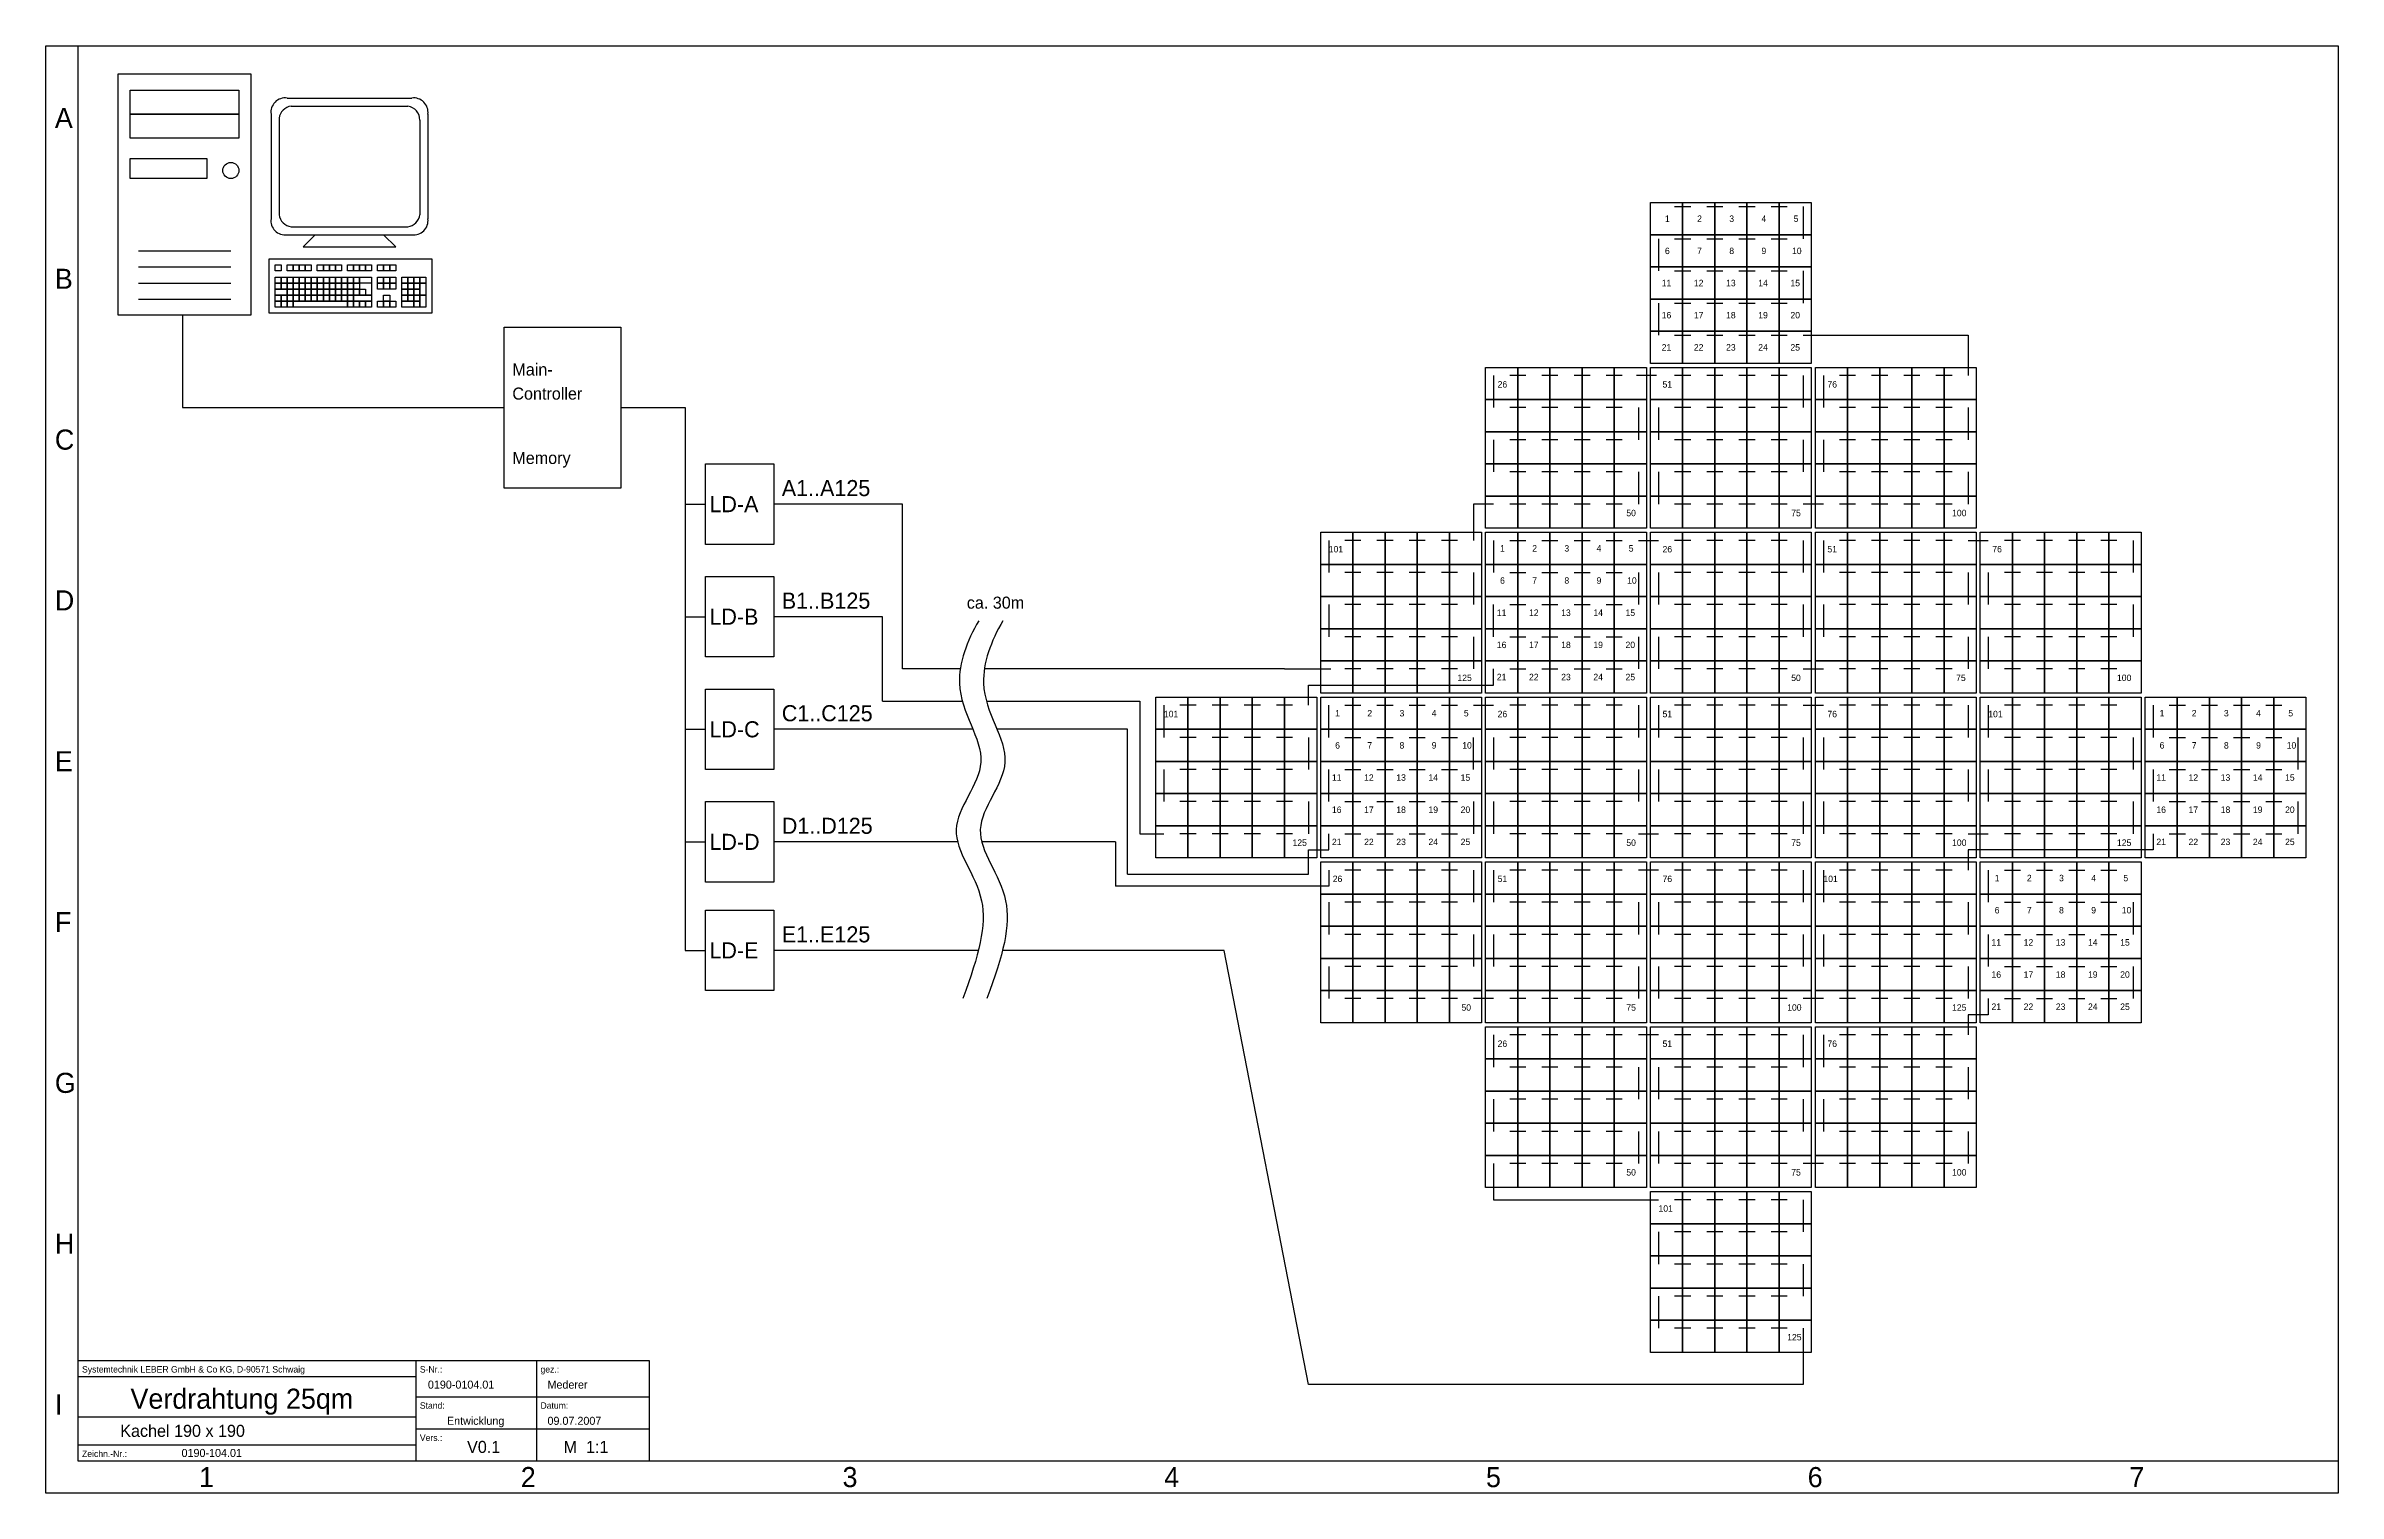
# Model space of a CAD drawing. Extents: x 100 to 385, y 110 to 290.
import ezdxf
from ezdxf.enums import TextEntityAlignment as Align

# ---------------------------------------------------------------- set-up
doc = ezdxf.new("R2010")
doc.units = 0
doc.header["$LTSCALE"] = 0.2
doc.layers.get('0').update_dxf_attribs({"linetype": 'CONTINUOUS'})
doc.layers.add('RAHMEN', color=5, linetype='CONTINUOUS')
doc.layers.add('SIGNAL', color=7, linetype='CONTINUOUS')

msp = doc.modelspace()

# ---------------------------------------------------------------- texts
at = {"layer": 'SIGNAL'}
for s, height, p in [('1', 0.8, (301.3, 268.1)), ('2', 0.8, (305.3, 268.1)), ('3', 0.8, (309.3, 268.1)), ('4', 0.8, (313.3, 268.1)), ('5', 0.8, (317.3, 268.1)), ('6', 0.8, (301.3, 264.1)), ('7', 0.8, (305.3, 264.1)), ('8', 0.8, (309.3, 264.1)), ('9', 0.8, (313.3, 264.1)), ('10', 0.8, (317.1, 264.1)), ('11', 0.8, (300.9, 260.1)), ('12', 0.8, (304.9, 260.1)), ('13', 0.8, (308.9, 260.1)), ('14', 0.8, (312.9, 260.1)), ('15', 0.8, (316.9, 260.1)), ('16', 0.8, (300.9, 256.1)), ('17', 0.8, (304.9, 256.1)), ('18', 0.8, (308.9, 256.1)), ('19', 0.8, (312.9, 256.1)), ('20', 0.8, (316.9, 256.1)), ('21', 0.8, (300.9, 252.1)), ('22', 0.8, (304.9, 252.1)), ('23', 0.8, (308.9, 252.1)), ('24', 0.8, (312.9, 252.1)), ('25', 0.8, (316.9, 252.1)), ('26', 0.8, (280.5, 247.5)), ('51', 0.8, (301, 247.5)), ('76', 0.8, (321.5, 247.5)), ('50', 0.8, (296.5, 231.5)), ('75', 0.8, (317, 231.5)), ('100', 0.8, (337, 231.5)), ('101', 0.8, (259.5, 227)), ('1', 0.8, (280.8, 227.1)), ('2', 0.8, (284.8, 227.1)), ('3', 0.8, (288.8, 227.1)), ('4', 0.8, (292.8, 227.1)), ('5', 0.8, (296.8, 227.1)), ('26', 0.8, (301, 227)), ('51', 0.8, (321.5, 227)), ('76', 0.8, (342, 227)), ('6', 0.8, (280.8, 223.1)), ('7', 0.8, (284.8, 223.1)), ('8', 0.8, (288.8, 223.1)), ('9', 0.8, (292.8, 223.1)), ('10', 0.8, (296.6, 223.1)), ('ca. 30m', 1.5, (214.5, 220)), ('11', 0.8, (280.4, 219.1)), ('12', 0.8, (284.4, 219.1)), ('13', 0.8, (288.4, 219.1)), ('14', 0.8, (292.4, 219.1)), ('15', 0.8, (296.4, 219.1)), ('16', 0.8, (280.4, 215.1)), ('17', 0.8, (284.4, 215.1)), ('18', 0.8, (288.4, 215.1)), ('19', 0.8, (292.4, 215.1)), ('20', 0.8, (296.4, 215.1)), ('125', 0.8, (275.5, 211)), ('21', 0.8, (280.4, 211.1)), ('22', 0.8, (284.4, 211.1)), ('23', 0.8, (288.4, 211.1)), ('24', 0.8, (292.4, 211.1)), ('25', 0.8, (296.4, 211.1)), ('50', 0.8, (317, 211)), ('75', 0.8, (337.5, 211)), ('100', 0.8, (357.5, 211)), ('101', 0.8, (239, 206.5)), ('1', 0.8, (260.3, 206.6)), ('2', 0.8, (264.3, 206.6)), ('3', 0.8, (268.3, 206.6)), ('4', 0.8, (272.3, 206.6)), ('5', 0.8, (276.3, 206.6)), ('26', 0.8, (280.5, 206.5)), ('51', 0.8, (301, 206.5)), ('76', 0.8, (321.5, 206.5)), ('101', 0.8, (341.5, 206.5)), ('1', 0.8, (362.8, 206.6)), ('2', 0.8, (366.8, 206.6)), ('3', 0.8, (370.8, 206.6)), ('4', 0.8, (374.8, 206.6)), ('5', 0.8, (378.8, 206.6)), ('6', 0.8, (260.3, 202.6)), ('7', 0.8, (264.3, 202.6)), ('8', 0.8, (268.3, 202.6)), ('9', 0.8, (272.3, 202.6)), ('10', 0.8, (276.1, 202.6)), ('6', 0.8, (362.8, 202.6)), ('7', 0.8, (366.8, 202.6)), ('8', 0.8, (370.8, 202.6)), ('9', 0.8, (374.8, 202.6)), ('10', 0.8, (378.6, 202.6)), ('11', 0.8, (259.9, 198.6)), ('12', 0.8, (263.9, 198.6)), ('13', 0.8, (267.9, 198.6)), ('14', 0.8, (271.9, 198.6)), ('15', 0.8, (275.9, 198.6)), ('11', 0.8, (362.4, 198.6)), ('12', 0.8, (366.4, 198.6)), ('13', 0.8, (370.4, 198.6)), ('14', 0.8, (374.4, 198.6)), ('15', 0.8, (378.4, 198.6)), ('16', 0.8, (259.9, 194.6)), ('17', 0.8, (263.9, 194.6)), ('18', 0.8, (267.9, 194.6)), ('19', 0.8, (271.9, 194.6)), ('20', 0.8, (275.9, 194.6)), ('16', 0.8, (362.4, 194.6)), ('17', 0.8, (366.4, 194.6)), ('18', 0.8, (370.4, 194.6)), ('19', 0.8, (374.4, 194.6)), ('20', 0.8, (378.4, 194.6)), ('125', 0.8, (255, 190.5)), ('21', 0.8, (259.9, 190.6)), ('22', 0.8, (263.9, 190.6)), ('23', 0.8, (267.9, 190.6)), ('24', 0.8, (271.9, 190.6)), ('25', 0.8, (275.9, 190.6)), ('50', 0.8, (296.5, 190.5)), ('75', 0.8, (317, 190.5)), ('100', 0.8, (337, 190.5)), ('125', 0.8, (357.5, 190.5)), ('21', 0.8, (362.4, 190.6)), ('22', 0.8, (366.4, 190.6)), ('23', 0.8, (370.4, 190.6)), ('24', 0.8, (374.4, 190.6)), ('25', 0.8, (378.4, 190.6)), ('26', 0.8, (260, 186)), ('51', 0.8, (280.5, 186)), ('76', 0.8, (301, 186)), ('101', 0.8, (321, 186)), ('1', 0.8, (342.3, 186.1)), ('2', 0.8, (346.3, 186.1)), ('3', 0.8, (350.3, 186.1)), ('4', 0.8, (354.3, 186.1)), ('5', 0.8, (358.3, 186.1)), ('6', 0.8, (342.3, 182.1)), ('7', 0.8, (346.3, 182.1)), ('8', 0.8, (350.3, 182.1)), ('9', 0.8, (354.3, 182.1)), ('10', 0.8, (358.1, 182.1)), ('11', 0.8, (341.9, 178.1)), ('12', 0.8, (345.9, 178.1)), ('13', 0.8, (349.9, 178.1)), ('14', 0.8, (353.9, 178.1)), ('15', 0.8, (357.9, 178.1)), ('16', 0.8, (341.9, 174.1)), ('17', 0.8, (345.9, 174.1)), ('18', 0.8, (349.9, 174.1)), ('19', 0.8, (353.9, 174.1)), ('20', 0.8, (357.9, 174.1)), ('50', 0.8, (276, 170)), ('75', 0.8, (296.5, 170)), ('100', 0.8, (316.5, 170)), ('125', 0.8, (337, 170)), ('21', 0.8, (341.9, 170.1)), ('22', 0.8, (345.9, 170.1)), ('23', 0.8, (349.9, 170.1)), ('24', 0.8, (353.9, 170.1)), ('25', 0.8, (357.9, 170.1)), ('26', 0.8, (280.5, 165.5)), ('51', 0.8, (301, 165.5)), ('76', 0.8, (321.5, 165.5)), ('50', 0.8, (296.5, 149.5)), ('75', 0.8, (317, 149.5)), ('100', 0.8, (337, 149.5)), ('101', 0.8, (300.5, 145)), ('125', 0.8, (316.5, 129))]:
    msp.add_text(s, height=height, dxfattribs=at).set_placement(p)
at = {"layer": 'SIGNAL', "lineweight": 30}
for s, p in [('Main-', (158, 249)), ('Controller', (158, 246)), ('Memory', (158, 238))]:
    msp.add_text(s, height=1.5, dxfattribs=at).set_placement(p)
at = {"layer": 'SIGNAL', "color": 1, "lineweight": 30}
for s, p in [('LD-A', (182.5, 232)), ('A1..A125', (191.5, 234))]:
    msp.add_text(s, height=2, dxfattribs=at).set_placement(p)
at = {"layer": 'SIGNAL', "color": 6, "lineweight": 30}
for s, p in [('LD-B', (182.5, 218)), ('B1..B125', (191.5, 220))]:
    msp.add_text(s, height=2, dxfattribs=at).set_placement(p)
at = {"layer": 'SIGNAL', "color": 3, "lineweight": 30}
for s, p in [('LD-C', (182.5, 204)), ('C1..C125', (191.5, 206))]:
    msp.add_text(s, height=2, dxfattribs=at).set_placement(p)
at = {"layer": 'SIGNAL', "color": 5, "lineweight": 30}
for s, p in [('D1..D125', (191.5, 192)), ('LD-D', (182.5, 190))]:
    msp.add_text(s, height=2, dxfattribs=at).set_placement(p)
at = {"layer": 'SIGNAL', "color": 4, "lineweight": 30}
for s, p in [('E1..E125', (191.5, 178.5)), ('LD-E', (182.5, 176.5))]:
    msp.add_text(s, height=2, dxfattribs=at).set_placement(p)

# ---------------------------------------------------------------- blocks, each defined once
blk = doc.blocks.new('Schrift_N')
for p, q in [((42, 12.5), (42, 0)), ((57, 12.5), (57, 0)), ((0, 10.5), (42, 10.5)), ((42, 8), (71, 8)), ((0, 5.5), (42, 5.5)), ((42, 4), (71, 4)), ((0, 2), (42, 2))]:
    blk.add_line(p, q)
blk.add_lwpolyline([(0, 12.5), (71, 12.5), (71, 0), (0, 0)], close=True)
for s, p in [('Systemtechnik LEBER GmbH & Co KG, D-90571 Schwaig', (0.5, 11)), ('S-Nr.:', (42.5, 11)), ('gez.:', (57.5, 11)), ('Stand:', (42.5, 6.5)), ('Datum:', (57.5, 6.5)), ('Vers.:', (42.5, 2.5)), ('Zeichn.-Nr.:', (0.5, 0.5))]:
    blk.add_text(s, height=0.8).set_placement(p)
for tag, height, p in [('PROJEKT', 2.5, (20.5, 6.5)), ('BEZEICHNUNG', 1.5, (20, 3))]:
    blk.add_attdef(tag, text='', height=height).set_placement(p, align=Align.CENTER)
for tag, p, height in [('SACHNUMMER', (46, 9), 1), ('BEARBEITER', (58.5, 9), 1), ('STAND', (46, 4.5), 1), ('DATUM', (58.5, 4.5), 1), ('ZEICHNG.-NR', (13, 0.5), 1), ('VERS', (48.5, 1), 1.5), ('MASST', (60.5, 1), 1.5)]:
    blk.add_attdef(tag, p, '', height=height)
blk = doc.blocks.new('RAHMEN4Q')
at = {"layer": 'RAHMEN'}
for p, q in [((0, 180), (285, 180)), ((0, 0), (0, 180)), ((4, 4), (4, 180)), ((285, 180), (285, 0)), ((285, 4), (4, 4)), ((285, 0), (0, 0))]:
    blk.add_line(p, q, dxfattribs=at)
for s, p in [('A', (1.12, 169.78)), ('B', (1.12, 149.78)), ('C', (1.12, 129.78)), ('D', (1.12, 109.78)), ('E', (1.12, 89.78)), ('F', (1.12, 69.78)), ('G', (1.12, 49.78)), ('H', (1.12, 29.78)), ('I', (1.12, 9.78)), ('1', (19.05, 0.75)), ('2', (59.05, 0.75)), ('3', (99.05, 0.75)), ('4', (139.05, 0.75)), ('5', (179.05, 0.75)), ('6', (219.05, 0.75)), ('7', (259.05, 0.75))]:
    blk.add_text(s, height=2.5, dxfattribs=at).set_placement(p)
blk = doc.blocks.new('Tastatur')
for p, q in [((2, -3), (1.5, -3)), ((2, -2), (2, -3))]:
    blk.add_line(p, q)
for points in [[(-6.5, 0), (7, 0), (7, -4.5), (-6.5, -4.5)], [(-6, -0.5), (-5.5, -0.5), (-5.5, -1), (-6, -1)], [(-6, -1.5), (-5.5, -1.5), (-5.5, -2), (-6, -2)], [(-5.5, -1.5), (-5, -1.5), (-5, -2), (-5.5, -2)], [(-5, -0.5), (-4.5, -0.5), (-4.5, -1), (-5, -1)], [(-5, -1.5), (-4.5, -1.5), (-4.5, -2), (-5, -2)], [(-4.5, -0.5), (-4, -0.5), (-4, -1), (-4.5, -1)], [(-4.5, -1.5), (-4, -1.5), (-4, -2), (-4.5, -2)], [(-4, -0.5), (-3.5, -0.5), (-3.5, -1), (-4, -1)], [(-4, -1.5), (-3.5, -1.5), (-3.5, -2), (-4, -2)], [(-3.5, -0.5), (-3, -0.5), (-3, -1), (-3.5, -1)], [(-3.5, -1.5), (-3, -1.5), (-3, -2), (-3.5, -2)], [(-3, -1.5), (-2.5, -1.5), (-2.5, -2), (-3, -2)], [(-2.5, -0.5), (-2, -0.5), (-2, -1), (-2.5, -1)], [(-2.5, -1.5), (-2, -1.5), (-2, -2), (-2.5, -2)], [(-2, -0.5), (-1.5, -0.5), (-1.5, -1), (-2, -1)], [(-2, -1.5), (-1.5, -1.5), (-1.5, -2), (-2, -2)], [(-1.5, -0.5), (-1, -0.5), (-1, -1), (-1.5, -1)], [(-1.5, -1.5), (-1, -1.5), (-1, -2), (-1.5, -2)], [(-1, -0.5), (-0.5, -0.5), (-0.5, -1), (-1, -1)], [(-1, -1.5), (-0.5, -1.5), (-0.5, -2), (-1, -2)], [(-0.5, -1.5), (0, -1.5), (0, -2), (-0.5, -2)], [(0, -0.5), (0.5, -0.5), (0.5, -1), (0, -1)], [(0, -1.5), (0.5, -1.5), (0.5, -2), (0, -2)], [(0.5, -0.5), (1, -0.5), (1, -1), (0.5, -1)], [(0.5, -1.5), (1, -1.5), (1, -2), (0.5, -2)], [(1, -0.5), (1.5, -0.5), (1.5, -1), (1, -1)], [(1, -1.5), (2, -1.5), (2, -2), (1, -2)], [(1.5, -0.5), (2, -0.5), (2, -1), (1.5, -1)], [(2.5, -0.5), (3, -0.5), (3, -1), (2.5, -1)], [(2.5, -1.5), (3, -1.5), (3, -2), (2.5, -2)], [(3, -0.5), (3.5, -0.5), (3.5, -1), (3, -1)], [(3, -1.5), (3.5, -1.5), (3.5, -2), (3, -2)], [(3.5, -0.5), (4, -0.5), (4, -1), (3.5, -1)], [(3.5, -1.5), (4, -1.5), (4, -2), (3.5, -2)], [(4.5, -1.5), (5, -1.5), (5, -2), (4.5, -2)], [(5, -1.5), (5.5, -1.5), (5.5, -2), (5, -2)], [(5.5, -1.5), (6, -1.5), (6, -2), (5.5, -2)], [(6, -1.5), (6.5, -1.5), (6.5, -2), (6, -2)], [(-6, -2), (-5.5, -2), (-5.5, -2.5), (-6, -2.5)], [(-6, -2.5), (-5, -2.5), (-5, -3), (-6, -3)], [(-6, -3), (-5.5, -3), (-5.5, -3.5), (-6, -3.5)], [(-6, -3.5), (-5.5, -3.5), (-5.5, -4), (-6, -4)], [(-5.5, -2), (-5, -2), (-5, -2.5), (-5.5, -2.5)], [(-5.5, -3), (-5, -3), (-5, -3.5), (-5.5, -3.5)], [(-5.5, -3.5), (-5, -3.5), (-5, -4), (-5.5, -4)], [(-5, -2), (-4.5, -2), (-4.5, -2.5), (-5, -2.5)], [(-5, -2.5), (-4.5, -2.5), (-4.5, -3), (-5, -3)], [(-5, -3), (-4.5, -3), (-4.5, -3.5), (-5, -3.5)], [(-5, -3.5), (-4.5, -3.5), (-4.5, -4), (-5, -4)], [(-4.5, -2), (-4, -2), (-4, -2.5), (-4.5, -2.5)], [(-4.5, -2.5), (-4, -2.5), (-4, -3), (-4.5, -3)], [(-4.5, -3), (-4, -3), (-4, -3.5), (-4.5, -3.5)], [(-4.5, -3.5), (0, -3.5), (0, -4), (-4.5, -4)], [(-4, -2), (-3.5, -2), (-3.5, -2.5), (-4, -2.5)], [(-4, -2.5), (-3.5, -2.5), (-3.5, -3), (-4, -3)], [(-4, -3), (-3.5, -3), (-3.5, -3.5), (-4, -3.5)], [(-3.5, -2), (-3, -2), (-3, -2.5), (-3.5, -2.5)], [(-3.5, -2.5), (-3, -2.5), (-3, -3), (-3.5, -3)], [(-3.5, -3), (-3, -3), (-3, -3.5), (-3.5, -3.5)], [(-3, -2), (-2.5, -2), (-2.5, -2.5), (-3, -2.5)], [(-3, -2.5), (-2.5, -2.5), (-2.5, -3), (-3, -3)], [(-3, -3), (-2.5, -3), (-2.5, -3.5), (-3, -3.5)], [(-2.5, -2), (-2, -2), (-2, -2.5), (-2.5, -2.5)], [(-2.5, -2.5), (-2, -2.5), (-2, -3), (-2.5, -3)], [(-2.5, -3), (-2, -3), (-2, -3.5), (-2.5, -3.5)], [(-2, -2), (-1.5, -2), (-1.5, -2.5), (-2, -2.5)], [(-2, -2.5), (-1.5, -2.5), (-1.5, -3), (-2, -3)], [(-2, -3), (-1.5, -3), (-1.5, -3.5), (-2, -3.5)], [(-1.5, -2), (-1, -2), (-1, -2.5), (-1.5, -2.5)], [(-1.5, -2.5), (-1, -2.5), (-1, -3), (-1.5, -3)], [(-1.5, -3), (-1, -3), (-1, -3.5), (-1.5, -3.5)], [(-1, -2), (-0.5, -2), (-0.5, -2.5), (-1, -2.5)], [(-1, -2.5), (-0.5, -2.5), (-0.5, -3), (-1, -3)], [(-1, -3), (-0.5, -3), (-0.5, -3.5), (-1, -3.5)], [(-0.5, -2), (0, -2), (0, -2.5), (-0.5, -2.5)], [(-0.5, -2.5), (0, -2.5), (0, -3), (-0.5, -3)], [(-0.5, -3), (0, -3), (0, -3.5), (-0.5, -3.5)], [(0, -2), (0.5, -2), (0.5, -2.5), (0, -2.5)], [(0, -2.5), (0.5, -2.5), (0.5, -3), (0, -3)], [(0, -3), (0.5, -3), (0.5, -3.5), (0, -3.5)], [(0, -3.5), (0.5, -3.5), (0.5, -4), (0, -4)], [(0.5, -2), (1, -2), (1, -2.5), (0.5, -2.5)], [(0.5, -2.5), (1, -2.5), (1, -3), (0.5, -3)], [(0.5, -3), (2, -3), (2, -3.5), (0.5, -3.5)], [(0.5, -3.5), (1, -3.5), (1, -4), (0.5, -4)], [(1, -2.5), (1.5, -2.5), (1.5, -3), (1, -3)], [(1, -3.5), (1.5, -3.5), (1.5, -4), (1, -4)], [(1.5, -3.5), (2, -3.5), (2, -4), (1.5, -4)], [(2.5, -2), (3, -2), (3, -2.5), (2.5, -2.5)], [(2.5, -3.5), (3, -3.5), (3, -4), (2.5, -4)], [(3, -2), (3.5, -2), (3.5, -2.5), (3, -2.5)], [(3, -3), (3.5, -3), (3.5, -3.5), (3, -3.5)], [(3, -3.5), (3.5, -3.5), (3.5, -4), (3, -4)], [(3.5, -2), (4, -2), (4, -2.5), (3.5, -2.5)], [(3.5, -3.5), (4, -3.5), (4, -4), (3.5, -4)], [(4.5, -2), (5, -2), (5, -2.5), (4.5, -2.5)], [(4.5, -2.5), (5, -2.5), (5, -3), (4.5, -3)], [(4.5, -3), (5, -3), (5, -3.5), (4.5, -3.5)], [(4.5, -3.5), (5.5, -3.5), (5.5, -4), (4.5, -4)], [(5, -2), (5.5, -2), (5.5, -2.5), (5, -2.5)], [(5, -2.5), (5.5, -2.5), (5.5, -3), (5, -3)], [(5, -3), (5.5, -3), (5.5, -3.5), (5, -3.5)], [(5.5, -2), (6, -2), (6, -2.5), (5.5, -2.5)], [(5.5, -2.5), (6, -2.5), (6, -3), (5.5, -3)], [(5.5, -3), (6, -3), (6, -3.5), (5.5, -3.5)], [(5.5, -3.5), (6, -3.5), (6, -4), (5.5, -4)], [(6, -2), (6.5, -2), (6.5, -3), (6, -3)], [(6, -3), (6.5, -3), (6.5, -4), (6, -4)]]:
    blk.add_lwpolyline(points, close=True)
blk = doc.blocks.new('Monitor')
for p, q in [((-8, 18.5), (7.5, 18.5)), ((-7.5, 17.5), (7, 17.5)), ((-10, 16.5), (-10, 3.5)), ((-9, 16), (-9, 4)), ((8.5, 15.75), (8.5, 4)), ((9.5, 16.5), (9.5, 3.5)), ((-8, 1.5), (7.5, 1.5)), ((-7.5, 2.5), (7, 2.5)), ((-4.5, 1.5), (-6, 0)), ((-6, 0), (5.5, 0)), ((5.5, 0), (4, 1.5))]:
    blk.add_line(p, q)
for centre, radius, start, end in [((-8.25, 16.75), 1.77, 81.8699, 188.1301), ((-7.25, 15.75), 1.77, 98.2145, 171.7855), ((6.77, 15.78), 1.73, 358.9678, 82.2348), ((7.75, 16.75), 1.77, 351.8699, 98.1301), ((-8.25, 3.25), 1.77, 171.8699, 278.1301), ((-7.25, 4.25), 1.77, 188.1301, 261.8699), ((6.75, 4.25), 1.77, 278.1301, 351.8699), ((7.75, 3.25), 1.77, 261.8699, 8.1301)]:
    blk.add_arc(centre, radius, start, end)
blk = doc.blocks.new('PC')
for p, q in [((2.5, 8), (14, 8)), ((2.5, 6), (14, 6)), ((2.5, 4), (14, 4)), ((2.5, 2), (14, 2))]:
    blk.add_line(p, q)
for points in [[(0, 30), (16.5, 30), (16.5, 0), (0, 0)], [(1.5, 28), (15, 28), (15, 25), (1.5, 25)], [(1.5, 25), (15, 25), (15, 22), (1.5, 22)], [(1.5, 19.5), (11, 19.5), (11, 17), (1.5, 17)]]:
    blk.add_lwpolyline(points, close=True)
blk.add_circle((14, 18), 1)

# ---------------------------------------------------------------- linework, layer by layer
at = {"layer": 'SIGNAL', "color": 1, "lineweight": 30}
for p, q in [((302.5, 270), (304.5, 270)), ((306.5, 270), (308.5, 270)), ((310.5, 270), (312.5, 270)), ((314.5, 270), (316.5, 270)), ((318.5, 270), (318.5, 266)), ((300.5, 266), (300.5, 262)), ((302.5, 266), (304.5, 266)), ((306.5, 266), (308.5, 266)), ((310.5, 266), (312.5, 266)), ((314.5, 266), (316.5, 266)), ((302.5, 262), (304.5, 262)), ((306.5, 262), (308.5, 262)), ((310.5, 262), (312.5, 262)), ((314.5, 262), (316.5, 262)), ((318.5, 262), (318.5, 258)), ((300.5, 258), (300.5, 254)), ((302.5, 258), (304.5, 258)), ((306.5, 258), (308.5, 258)), ((310.5, 258), (312.5, 258)), ((314.5, 258), (316.5, 258)), ((302.5, 254), (304.5, 254)), ((306.5, 254), (308.5, 254)), ((310.5, 254), (312.5, 254)), ((314.5, 254), (316.5, 254)), ((318.5, 254), (339, 254)), ((339, 254), (339, 249)), ((280, 249), (280, 245)), ((284, 249), (282, 249)), ((288, 249), (286, 249)), ((292, 249), (290, 249)), ((296, 249), (294, 249)), ((300.25, 249), (297.75, 249)), ((304.5, 249), (302.5, 249)), ((308.5, 249), (306.5, 249)), ((312.5, 249), (310.5, 249)), ((316.5, 249), (314.5, 249)), ((318.5, 249), (318.5, 245)), ((321, 249), (321, 245)), ((325, 249), (323, 249)), ((329, 249), (327, 249)), ((333, 249), (331, 249)), ((337, 249), (335, 249)), ((284, 245), (282, 245)), ((288, 245), (286, 245)), ((292, 245), (290, 245)), ((296, 245), (294, 245)), ((298, 245), (298, 241)), ((300.5, 245), (300.5, 241)), ((304.5, 245), (302.5, 245)), ((308.5, 245), (306.5, 245)), ((312.5, 245), (310.5, 245)), ((316.5, 245), (314.5, 245)), ((325, 245), (323, 245)), ((329, 245), (327, 245)), ((333, 245), (331, 245)), ((337, 245), (335, 245)), ((339, 245), (339, 241)), ((280, 241), (280, 237)), ((284, 241), (282, 241)), ((288, 241), (286, 241)), ((292, 241), (290, 241)), ((296, 241), (294, 241)), ((304.5, 241), (302.5, 241)), ((308.5, 241), (306.5, 241)), ((312.5, 241), (310.5, 241)), ((316.5, 241), (314.5, 241)), ((318.5, 241), (318.5, 237)), ((321, 241), (321, 237)), ((325, 241), (323, 241)), ((329, 241), (327, 241)), ((333, 241), (331, 241)), ((337, 241), (335, 241)), ((284, 237), (282, 237)), ((288, 237), (286, 237)), ((292, 237), (290, 237)), ((296, 237), (294, 237)), ((298, 237), (298, 233)), ((300.5, 237), (300.5, 233)), ((304.5, 237), (302.5, 237)), ((308.5, 237), (306.5, 237)), ((312.5, 237), (310.5, 237)), ((316.5, 237), (314.5, 237)), ((325, 237), (323, 237)), ((329, 237), (327, 237)), ((333, 237), (331, 237)), ((337, 237), (335, 237)), ((339, 237), (339, 233)), ((206.5, 233), (190.5, 233)), ((206.5, 212.5), (206.5, 233)), ((280, 233), (277.5, 233)), ((277.5, 233), (277.5, 233)), ((277.5, 233), (277.5, 228.5)), ((284, 233), (282, 233)), ((288, 233), (286, 233)), ((292, 233), (290, 233)), ((296, 233), (294, 233)), ((304.5, 233), (302.5, 233)), ((308.5, 233), (306.5, 233)), ((312.5, 233), (310.5, 233)), ((316.5, 233), (314.5, 233)), ((321, 233), (318.5, 233)), ((325, 233), (323, 233)), ((329, 233), (327, 233)), ((333, 233), (331, 233)), ((337, 233), (335, 233)), ((259.5, 228.5), (259.5, 224.5)), ((263.5, 228.5), (261.5, 228.5)), ((267.5, 228.5), (265.5, 228.5)), ((271.5, 228.5), (269.5, 228.5)), ((275.5, 228.5), (273.5, 228.5)), ((263.5, 224.5), (261.5, 224.5)), ((267.5, 224.5), (265.5, 224.5)), ((271.5, 224.5), (269.5, 224.5)), ((275.5, 224.5), (273.5, 224.5)), ((277.5, 224.5), (277.5, 220.5)), ((259.5, 220.5), (259.5, 216.5)), ((263.5, 220.5), (261.5, 220.5)), ((267.5, 220.5), (265.5, 220.5)), ((271.5, 220.5), (269.5, 220.5)), ((275.5, 220.5), (273.5, 220.5)), ((263.5, 216.5), (261.5, 216.5)), ((267.5, 216.5), (265.5, 216.5)), ((271.5, 216.5), (269.5, 216.5)), ((275.5, 216.5), (273.5, 216.5)), ((277.5, 216.5), (277.5, 212.5)), ((213.69, 212.5), (206.5, 212.5)), ((234, 212.5), (216.69, 212.5)), ((254, 212.5), (234, 212.5)), ((254, 212.5), (259.75, 212.5)), ((263.5, 212.5), (261.5, 212.5)), ((267.5, 212.5), (265.5, 212.5)), ((271.5, 212.5), (269.5, 212.5)), ((275.5, 212.5), (273.5, 212.5))]:
    msp.add_line(p, q, dxfattribs=at)
at = {"layer": 'SIGNAL', "lineweight": 30}
for p, q in [((117, 256.5), (117, 245)), ((117, 245), (157, 245)), ((171.5, 245), (179.5, 245)), ((179.5, 245), (179.5, 177.5)), ((179.5, 233), (182, 233)), ((179.5, 219), (182, 219)), ((179.5, 205), (182, 205)), ((179.5, 191), (182, 191)), ((179.5, 177.5), (182, 177.5))]:
    msp.add_line(p, q, dxfattribs=at)
at = {"layer": 'SIGNAL', "color": 6, "lineweight": 30}
for p, q in [((280, 228.5), (280, 224.5)), ((282, 228.5), (284, 228.5)), ((286, 228.5), (288, 228.5)), ((290, 228.5), (292, 228.5)), ((294, 228.5), (296, 228.5)), ((298, 228.5), (300.5, 228.5)), ((304.5, 228.5), (302.5, 228.5)), ((308.5, 228.5), (306.5, 228.5)), ((312.5, 228.5), (310.5, 228.5)), ((316.5, 228.5), (314.5, 228.5)), ((318.5, 228.5), (318.5, 224.5)), ((321, 228.5), (321, 224.5)), ((325, 228.5), (323, 228.5)), ((329, 228.5), (327, 228.5)), ((333, 228.5), (331, 228.5)), ((337, 228.5), (335, 228.5)), ((339, 228.5), (341.5, 228.5)), ((345.5, 228.5), (343.5, 228.5)), ((349.5, 228.5), (347.5, 228.5)), ((353.5, 228.5), (351.5, 228.5)), ((357.5, 228.5), (355.5, 228.5)), ((359.5, 228.5), (359.5, 224.5)), ((282, 224.5), (284, 224.5)), ((286, 224.5), (288, 224.5)), ((290, 224.5), (292, 224.5)), ((294, 224.5), (296, 224.5)), ((298, 224.5), (298, 220.5)), ((300.5, 224.5), (300.5, 220.5)), ((304.5, 224.5), (302.5, 224.5)), ((308.5, 224.5), (306.5, 224.5)), ((312.5, 224.5), (310.5, 224.5)), ((316.5, 224.5), (314.5, 224.5)), ((325, 224.5), (323, 224.5)), ((329, 224.5), (327, 224.5)), ((333, 224.5), (331, 224.5)), ((337, 224.5), (335, 224.5)), ((339, 224.5), (339, 220.5)), ((341.5, 224.5), (341.5, 220.5)), ((345.5, 224.5), (343.5, 224.5)), ((349.5, 224.5), (347.5, 224.5)), ((353.5, 224.5), (351.5, 224.5)), ((357.5, 224.5), (355.5, 224.5)), ((280, 216.5), (280, 220.5)), ((282, 220.5), (284, 220.5)), ((286, 220.5), (288, 220.5)), ((290, 220.5), (292, 220.5)), ((294, 220.5), (296, 220.5)), ((304.5, 220.5), (302.5, 220.5)), ((308.5, 220.5), (306.5, 220.5)), ((312.5, 220.5), (310.5, 220.5)), ((316.5, 220.5), (314.5, 220.5)), ((318.5, 220.5), (318.5, 216.5)), ((321, 220.5), (321, 216.5)), ((325, 220.5), (323, 220.5)), ((329, 220.5), (327, 220.5)), ((333, 220.5), (331, 220.5)), ((337, 220.5), (335, 220.5)), ((345.5, 220.5), (343.5, 220.5)), ((349.5, 220.5), (347.5, 220.5)), ((353.5, 220.5), (351.5, 220.5)), ((357.5, 220.5), (355.5, 220.5)), ((359.5, 220.5), (359.5, 216.5)), ((204, 219), (190.5, 219)), ((204, 208.5), (204, 219)), ((282, 216.5), (284, 216.5)), ((286, 216.5), (288, 216.5)), ((290, 216.5), (292, 216.5)), ((294, 216.5), (296, 216.5)), ((298, 216.5), (298, 212.5)), ((300.5, 216.5), (300.5, 212.5)), ((304.5, 216.5), (302.5, 216.5)), ((308.5, 216.5), (306.5, 216.5)), ((312.5, 216.5), (310.5, 216.5)), ((316.5, 216.5), (314.5, 216.5)), ((325, 216.5), (323, 216.5)), ((329, 216.5), (327, 216.5)), ((333, 216.5), (331, 216.5)), ((337, 216.5), (335, 216.5)), ((339, 216.5), (339, 212.5)), ((341.5, 216.5), (341.5, 212.5)), ((345.5, 216.5), (343.5, 216.5)), ((349.5, 216.5), (347.5, 216.5)), ((353.5, 216.5), (351.5, 216.5)), ((357.5, 216.5), (355.5, 216.5)), ((280, 210.5), (280, 212.5)), ((282, 212.5), (284, 212.5)), ((286, 212.5), (288, 212.5)), ((290, 212.5), (292, 212.5)), ((294, 212.5), (296, 212.5)), ((304.5, 212.5), (302.5, 212.5)), ((308.5, 212.5), (306.5, 212.5)), ((312.5, 212.5), (310.5, 212.5)), ((316.5, 212.5), (314.5, 212.5)), ((318.5, 212.5), (321, 212.5)), ((325, 212.5), (323, 212.5)), ((329, 212.5), (327, 212.5)), ((333, 212.5), (331, 212.5)), ((337, 212.5), (335, 212.5)), ((345.5, 212.5), (343.5, 212.5)), ((349.5, 212.5), (347.5, 212.5)), ((353.5, 212.5), (351.5, 212.5)), ((357.5, 212.5), (355.5, 212.5)), ((204, 208.5), (213.94, 208.5)), ((216.94, 208.5), (236, 208.5)), ((236, 208.5), (236, 192)), ((257, 208), (257, 210.5)), ((257, 210.5), (280, 210.5)), ((239, 208), (239, 204)), ((243, 208), (241, 208)), ((247, 208), (245, 208)), ((251, 208), (249, 208)), ((255, 208), (253, 208)), ((243, 204), (241, 204)), ((247, 204), (245, 204)), ((251, 204), (249, 204)), ((255, 204), (253, 204)), ((257, 204), (257, 200)), ((239, 200), (239, 196)), ((243, 200), (241, 200)), ((247, 200), (245, 200)), ((251, 200), (249, 200)), ((255, 200), (253, 200)), ((243, 196), (241, 196)), ((247, 196), (245, 196)), ((251, 196), (249, 196)), ((255, 196), (253, 196)), ((257, 196), (257, 192)), ((236, 192), (239, 192)), ((243, 192), (241, 192)), ((247, 192), (245, 192)), ((251, 192), (249, 192)), ((255, 192), (253, 192))]:
    msp.add_line(p, q, dxfattribs=at)
at = {"layer": 'SIGNAL', "color": 3, "lineweight": 30}
for p, q in [((259.5, 204), (259.5, 208)), ((261.5, 208), (263.5, 208)), ((265.5, 208), (267.5, 208)), ((269.5, 208), (271.5, 208)), ((273.5, 208), (275.5, 208)), ((277.5, 208), (280, 208)), ((284, 208), (282, 208)), ((288, 208), (286, 208)), ((292, 208), (290, 208)), ((296, 208), (294, 208)), ((298, 208), (298, 204)), ((300.5, 208), (300.5, 204)), ((304.5, 208), (302.5, 208)), ((308.5, 208), (306.5, 208)), ((312.5, 208), (310.5, 208)), ((316.5, 208), (314.5, 208)), ((318.5, 208), (321, 208)), ((325, 208), (323, 208)), ((329, 208), (327, 208)), ((333, 208), (331, 208)), ((337, 208), (335, 208)), ((339, 208), (339, 204)), ((341.5, 208), (341.5, 204)), ((345.5, 208), (343.5, 208)), ((349.5, 208), (347.5, 208)), ((353.5, 208), (351.5, 208)), ((357.5, 208), (355.5, 208)), ((215.25, 205), (190.5, 205)), ((234.5, 205), (218.25, 205)), ((234.5, 187), (234.5, 205)), ((261.5, 204), (263.5, 204)), ((265.5, 204), (267.5, 204)), ((269.5, 204), (271.5, 204)), ((273.5, 204), (275.5, 204)), ((277.5, 200), (277.5, 204)), ((280, 204), (280, 200)), ((284, 204), (282, 204)), ((288, 204), (286, 204)), ((292, 204), (290, 204)), ((296, 204), (294, 204)), ((304.5, 204), (302.5, 204)), ((308.5, 204), (306.5, 204)), ((312.5, 204), (310.5, 204)), ((316.5, 204), (314.5, 204)), ((318.5, 204), (318.5, 200)), ((321, 204), (321, 200)), ((325, 204), (323, 204)), ((329, 204), (327, 204)), ((333, 204), (331, 204)), ((337, 204), (335, 204)), ((345.5, 204), (343.5, 204)), ((349.5, 204), (347.5, 204)), ((353.5, 204), (351.5, 204)), ((357.5, 204), (355.5, 204)), ((359.5, 204), (359.5, 200)), ((259.5, 196), (259.5, 200)), ((261.5, 200), (263.5, 200)), ((265.5, 200), (267.5, 200)), ((269.5, 200), (271.5, 200)), ((273.5, 200), (275.5, 200)), ((284, 200), (282, 200)), ((288, 200), (286, 200)), ((292, 200), (290, 200)), ((296, 200), (294, 200)), ((298, 200), (298, 196)), ((300.5, 200), (300.5, 196)), ((304.5, 200), (302.5, 200)), ((308.5, 200), (306.5, 200)), ((312.5, 200), (310.5, 200)), ((316.5, 200), (314.5, 200)), ((325, 200), (323, 200)), ((329, 200), (327, 200)), ((333, 200), (331, 200)), ((337, 200), (335, 200)), ((339, 200), (339, 196)), ((341.5, 200), (341.5, 196)), ((345.5, 200), (343.5, 200)), ((349.5, 200), (347.5, 200)), ((353.5, 200), (351.5, 200)), ((357.5, 200), (355.5, 200)), ((261.5, 196), (263.5, 196)), ((265.5, 196), (267.5, 196)), ((269.5, 196), (271.5, 196)), ((273.5, 196), (275.5, 196)), ((277.5, 196), (277.5, 192)), ((280, 196), (280, 192)), ((284, 196), (282, 196)), ((288, 196), (286, 196)), ((292, 196), (290, 196)), ((296, 196), (294, 196)), ((304.5, 196), (302.5, 196)), ((308.5, 196), (306.5, 196)), ((312.5, 196), (310.5, 196)), ((316.5, 196), (314.5, 196)), ((318.5, 196), (318.5, 192)), ((321, 196), (321, 192)), ((325, 196), (323, 196)), ((329, 196), (327, 196)), ((333, 196), (331, 196)), ((337, 196), (335, 196)), ((345.5, 196), (343.5, 196)), ((349.5, 196), (347.5, 196)), ((353.5, 196), (351.5, 196)), ((357.5, 196), (355.5, 196)), ((359.5, 196), (359.5, 192)), ((259.5, 190), (259.5, 192)), ((261.5, 192), (263.5, 192)), ((265.5, 192), (267.5, 192)), ((269.5, 192), (271.5, 192)), ((273.5, 192), (275.5, 192)), ((284, 192), (282, 192)), ((288, 192), (286, 192)), ((292, 192), (290, 192)), ((296, 192), (294, 192)), ((298, 192), (300.5, 192)), ((304.5, 192), (302.5, 192)), ((308.5, 192), (306.5, 192)), ((312.5, 192), (310.5, 192)), ((316.5, 192), (314.5, 192)), ((325, 192), (323, 192)), ((329, 192), (327, 192)), ((333, 192), (331, 192)), ((337, 192), (335, 192)), ((339, 192), (341.5, 192)), ((345.5, 192), (343.5, 192)), ((349.5, 192), (347.5, 192)), ((353.5, 192), (351.5, 192)), ((357.5, 192), (355.5, 192)), ((257, 187), (257, 190)), ((257, 190), (259.5, 190)), ((234.5, 187), (257, 187))]:
    msp.add_line(p, q, dxfattribs=at)
at = {"layer": 'SIGNAL', "color": 5, "lineweight": 30}
for p, q in [((362, 208), (362, 204)), ((364, 208), (366, 208)), ((368, 208), (370, 208)), ((372, 208), (374, 208)), ((376, 208), (378, 208)), ((364, 204), (366, 204)), ((368, 204), (370, 204)), ((372, 204), (374, 204)), ((376, 204), (378, 204)), ((380, 204), (380, 200)), ((362, 200), (362, 196)), ((364, 200), (366, 200)), ((368, 200), (370, 200)), ((372, 200), (374, 200)), ((376, 200), (378, 200)), ((364, 196), (366, 196)), ((368, 196), (370, 196)), ((372, 196), (374, 196)), ((376, 196), (378, 196)), ((380, 196), (380, 192)), ((213.36, 191), (190.5, 191)), ((233, 191), (216.36, 191)), ((233, 191), (233, 185.5)), ((362, 192), (362, 190)), ((364, 192), (366, 192)), ((368, 192), (370, 192)), ((372, 192), (374, 192)), ((376, 192), (378, 192)), ((362, 190), (339, 190)), ((339, 190), (339, 187.5)), ((259.5, 185.5), (233, 185.5)), ((259.5, 187.5), (259.5, 185.5)), ((263.5, 187.5), (261.5, 187.5)), ((267.5, 187.5), (265.5, 187.5)), ((271.5, 187.5), (269.5, 187.5)), ((275.5, 187.5), (273.5, 187.5)), ((277.5, 187.5), (277.5, 183.5)), ((280, 187.5), (280, 183.5)), ((284, 187.5), (282, 187.5)), ((288, 187.5), (286, 187.5)), ((292, 187.5), (290, 187.5)), ((296, 187.5), (294, 187.5)), ((300.5, 187.5), (298, 187.5)), ((304.5, 187.5), (302.5, 187.5)), ((308.5, 187.5), (306.5, 187.5)), ((312.5, 187.5), (310.5, 187.5)), ((316.5, 187.5), (314.5, 187.5)), ((318.5, 187.5), (318.5, 183.5)), ((321, 187.5), (321, 183.5)), ((325, 187.5), (323, 187.5)), ((329, 187.5), (327, 187.5)), ((333, 187.5), (331, 187.5)), ((337, 187.5), (335, 187.5)), ((259.5, 183.5), (259.5, 179.5)), ((263.5, 183.5), (261.5, 183.5)), ((267.5, 183.5), (265.5, 183.5)), ((271.5, 183.5), (269.5, 183.5)), ((275.5, 183.5), (273.5, 183.5)), ((284, 183.5), (282, 183.5)), ((288, 183.5), (286, 183.5)), ((292, 183.5), (290, 183.5)), ((296, 183.5), (294, 183.5)), ((298, 183.5), (298, 179.5)), ((300.5, 183.5), (300.5, 179.5)), ((304.5, 183.5), (302.5, 183.5)), ((308.5, 183.5), (306.5, 183.5)), ((312.5, 183.5), (310.5, 183.5)), ((316.5, 183.5), (314.5, 183.5)), ((325, 183.5), (323, 183.5)), ((329, 183.5), (327, 183.5)), ((333, 183.5), (331, 183.5)), ((337, 183.5), (335, 183.5)), ((339, 183.5), (339, 179.5)), ((263.5, 179.5), (261.5, 179.5)), ((267.5, 179.5), (265.5, 179.5)), ((271.5, 179.5), (269.5, 179.5)), ((275.5, 179.5), (273.5, 179.5)), ((277.5, 179.5), (277.5, 175.5)), ((280, 179.5), (280, 175.5)), ((284, 179.5), (282, 179.5)), ((288, 179.5), (286, 179.5)), ((292, 179.5), (290, 179.5)), ((296, 179.5), (294, 179.5)), ((304.5, 179.5), (302.5, 179.5)), ((308.5, 179.5), (306.5, 179.5)), ((312.5, 179.5), (310.5, 179.5)), ((316.5, 179.5), (314.5, 179.5)), ((318.5, 179.5), (318.5, 175.5)), ((321, 179.5), (321, 175.5)), ((325, 179.5), (323, 179.5)), ((329, 179.5), (327, 179.5)), ((333, 179.5), (331, 179.5)), ((337, 179.5), (335, 179.5)), ((259.5, 175.5), (259.5, 171.5)), ((263.5, 175.5), (261.5, 175.5)), ((267.5, 175.5), (265.5, 175.5)), ((271.5, 175.5), (269.5, 175.5)), ((275.5, 175.5), (273.5, 175.5)), ((284, 175.5), (282, 175.5)), ((288, 175.5), (286, 175.5)), ((292, 175.5), (290, 175.5)), ((296, 175.5), (294, 175.5)), ((298, 175.5), (298, 171.5)), ((300.5, 175.5), (300.5, 171.5)), ((304.5, 175.5), (302.5, 175.5)), ((308.5, 175.5), (306.5, 175.5)), ((312.5, 175.5), (310.5, 175.5)), ((316.5, 175.5), (314.5, 175.5)), ((325, 175.5), (323, 175.5)), ((329, 175.5), (327, 175.5)), ((333, 175.5), (331, 175.5)), ((337, 175.5), (335, 175.5)), ((339, 175.5), (339, 171.5)), ((263.5, 171.5), (261.5, 171.5)), ((267.5, 171.5), (265.5, 171.5)), ((271.5, 171.5), (269.5, 171.5)), ((275.5, 171.5), (273.5, 171.5)), ((280, 171.5), (277.5, 171.5)), ((284, 171.5), (282, 171.5)), ((288, 171.5), (286, 171.5)), ((292, 171.5), (290, 171.5)), ((296, 171.5), (294, 171.5)), ((304.5, 171.5), (302.5, 171.5)), ((308.5, 171.5), (306.5, 171.5)), ((312.5, 171.5), (310.5, 171.5)), ((316.5, 171.5), (314.5, 171.5)), ((321, 171.5), (318.5, 171.5)), ((325, 171.5), (323, 171.5)), ((329, 171.5), (327, 171.5)), ((333, 171.5), (331, 171.5)), ((337, 171.5), (335, 171.5))]:
    msp.add_line(p, q, dxfattribs=at)
at = {"layer": 'SIGNAL', "color": 4, "lineweight": 30}
for p, q in [((341.5, 187.5), (341.5, 183.5)), ((343.5, 187.5), (345.5, 187.5)), ((347.5, 187.5), (349.5, 187.5)), ((351.5, 187.5), (353.5, 187.5)), ((355.5, 187.5), (357.5, 187.5)), ((343.5, 183.5), (345.5, 183.5)), ((347.5, 183.5), (349.5, 183.5)), ((351.5, 183.5), (353.5, 183.5)), ((355.5, 183.5), (357.5, 183.5)), ((359.5, 183.5), (359.5, 179.5)), ((215.94, 177.5), (190.5, 177.5)), ((246.5, 177.5), (218.94, 177.5)), ((257, 123.5), (246.5, 177.5)), ((341.5, 179.5), (341.5, 175.5)), ((343.5, 179.5), (345.5, 179.5)), ((347.5, 179.5), (349.5, 179.5)), ((351.5, 179.5), (353.5, 179.5)), ((355.5, 179.5), (357.5, 179.5)), ((343.5, 175.5), (345.5, 175.5)), ((347.5, 175.5), (349.5, 175.5)), ((351.5, 175.5), (353.5, 175.5)), ((355.5, 175.5), (357.5, 175.5)), ((359.5, 175.5), (359.5, 171.5)), ((341.5, 171.5), (341.5, 169.5)), ((343.5, 171.5), (345.5, 171.5)), ((347.5, 171.5), (349.5, 171.5)), ((351.5, 171.5), (353.5, 171.5)), ((355.5, 171.5), (357.5, 171.5)), ((341.5, 169.5), (339, 169.5)), ((339, 169.5), (339, 167)), ((280, 167), (280, 163)), ((284, 167), (282, 167)), ((288, 167), (286, 167)), ((292, 167), (290, 167)), ((296, 167), (294, 167)), ((300.5, 167), (298, 167)), ((304.5, 167), (302.5, 167)), ((308.5, 167), (306.5, 167)), ((312.5, 167), (310.5, 167)), ((316.5, 167), (314.5, 167)), ((318.5, 167), (318.5, 163)), ((321, 167), (321, 163)), ((325, 167), (323, 167)), ((329, 167), (327, 167)), ((333, 167), (331, 167)), ((337, 167), (335, 167)), ((284, 163), (282, 163)), ((288, 163), (286, 163)), ((292, 163), (290, 163)), ((296, 163), (294, 163)), ((298, 163), (298, 159)), ((300.5, 163), (300.5, 159)), ((304.5, 163), (302.5, 163)), ((308.5, 163), (306.5, 163)), ((312.5, 163), (310.5, 163)), ((316.5, 163), (314.5, 163)), ((325, 163), (323, 163)), ((329, 163), (327, 163)), ((333, 163), (331, 163)), ((337, 163), (335, 163)), ((339, 163), (339, 159)), ((280, 159), (280, 155)), ((284, 159), (282, 159)), ((288, 159), (286, 159)), ((292, 159), (290, 159)), ((296, 159), (294, 159)), ((304.5, 159), (302.5, 159)), ((308.5, 159), (306.5, 159)), ((312.5, 159), (310.5, 159)), ((316.5, 159), (314.5, 159)), ((318.5, 159), (318.5, 155)), ((321, 159), (321, 155)), ((325, 159), (323, 159)), ((329, 159), (327, 159)), ((333, 159), (331, 159)), ((337, 159), (335, 159)), ((284, 155), (282, 155)), ((288, 155), (286, 155)), ((292, 155), (290, 155)), ((296, 155), (294, 155)), ((298, 155), (298, 151)), ((300.5, 155), (300.5, 151)), ((304.5, 155), (302.5, 155)), ((308.5, 155), (306.5, 155)), ((312.5, 155), (310.5, 155)), ((316.5, 155), (314.5, 155)), ((325, 155), (323, 155)), ((329, 155), (327, 155)), ((333, 155), (331, 155)), ((337, 155), (335, 155)), ((339, 155), (339, 151)), ((280, 151), (280, 146.5)), ((284, 151), (282, 151)), ((288, 151), (286, 151)), ((292, 151), (290, 151)), ((296, 151), (294, 151)), ((304.5, 151), (302.5, 151)), ((308.5, 151), (306.5, 151)), ((312.5, 151), (310.5, 151)), ((316.5, 151), (314.5, 151)), ((321, 151), (318.5, 151)), ((325, 151), (323, 151)), ((329, 151), (327, 151)), ((333, 151), (331, 151)), ((337, 151), (335, 151)), ((280, 146.5), (300.5, 146.5)), ((304.5, 146.5), (302.5, 146.5)), ((308.5, 146.5), (306.5, 146.5)), ((312.5, 146.5), (310.5, 146.5)), ((316.5, 146.5), (314.5, 146.5)), ((318.5, 146.5), (318.5, 142.5)), ((300.5, 142.5), (300.5, 138.5)), ((304.5, 142.5), (302.5, 142.5)), ((308.5, 142.5), (306.5, 142.5)), ((312.5, 142.5), (310.5, 142.5)), ((316.5, 142.5), (314.5, 142.5)), ((304.5, 138.5), (302.5, 138.5)), ((308.5, 138.5), (306.5, 138.5)), ((312.5, 138.5), (310.5, 138.5)), ((316.5, 138.5), (314.5, 138.5)), ((318.5, 138.5), (318.5, 134.5)), ((300.5, 134.5), (300.5, 130.5)), ((304.5, 134.5), (302.5, 134.5)), ((308.5, 134.5), (306.5, 134.5)), ((312.5, 134.5), (310.5, 134.5)), ((316.5, 134.5), (314.5, 134.5)), ((304.5, 130.5), (302.5, 130.5)), ((308.5, 130.5), (306.5, 130.5)), ((312.5, 130.5), (310.5, 130.5)), ((316.5, 130.5), (314.5, 130.5)), ((318.5, 130.5), (318.5, 123.5)), ((318.5, 123.5), (257, 123.5))]:
    msp.add_line(p, q, dxfattribs=at)
at = {"layer": 'SIGNAL', "lineweight": 30}
for points in [[(299.5, 270.5), (303.5, 270.5), (303.5, 266.5), (299.5, 266.5)], [(303.5, 270.5), (307.5, 270.5), (307.5, 266.5), (303.5, 266.5)], [(307.5, 270.5), (311.5, 270.5), (311.5, 266.5), (307.5, 266.5)], [(311.5, 270.5), (315.5, 270.5), (315.5, 266.5), (311.5, 266.5)], [(315.5, 270.5), (319.5, 270.5), (319.5, 266.5), (315.5, 266.5)], [(299.5, 266.5), (303.5, 266.5), (303.5, 262.5), (299.5, 262.5)], [(303.5, 266.5), (307.5, 266.5), (307.5, 262.5), (303.5, 262.5)], [(307.5, 266.5), (311.5, 266.5), (311.5, 262.5), (307.5, 262.5)], [(311.5, 266.5), (315.5, 266.5), (315.5, 262.5), (311.5, 262.5)], [(315.5, 266.5), (319.5, 266.5), (319.5, 262.5), (315.5, 262.5)], [(299.5, 262.5), (303.5, 262.5), (303.5, 258.5), (299.5, 258.5)], [(303.5, 262.5), (307.5, 262.5), (307.5, 258.5), (303.5, 258.5)], [(307.5, 262.5), (311.5, 262.5), (311.5, 258.5), (307.5, 258.5)], [(311.5, 262.5), (315.5, 262.5), (315.5, 258.5), (311.5, 258.5)], [(315.5, 262.5), (319.5, 262.5), (319.5, 258.5), (315.5, 258.5)], [(299.5, 258.5), (303.5, 258.5), (303.5, 254.5), (299.5, 254.5)], [(303.5, 258.5), (307.5, 258.5), (307.5, 254.5), (303.5, 254.5)], [(307.5, 258.5), (311.5, 258.5), (311.5, 254.5), (307.5, 254.5)], [(311.5, 258.5), (315.5, 258.5), (315.5, 254.5), (311.5, 254.5)], [(315.5, 258.5), (319.5, 258.5), (319.5, 254.5), (315.5, 254.5)], [(157, 255), (171.5, 255), (171.5, 235), (157, 235)], [(299.5, 254.5), (303.5, 254.5), (303.5, 250.5), (299.5, 250.5)], [(303.5, 254.5), (307.5, 254.5), (307.5, 250.5), (303.5, 250.5)], [(307.5, 254.5), (311.5, 254.5), (311.5, 250.5), (307.5, 250.5)], [(311.5, 254.5), (315.5, 254.5), (315.5, 250.5), (311.5, 250.5)], [(315.5, 254.5), (319.5, 254.5), (319.5, 250.5), (315.5, 250.5)], [(279, 250), (283, 250), (283, 246), (279, 246)], [(283, 250), (287, 250), (287, 246), (283, 246)], [(287, 250), (291, 250), (291, 246), (287, 246)], [(291, 250), (295, 250), (295, 246), (291, 246)], [(295, 250), (299, 250), (299, 246), (295, 246)], [(299.5, 250), (303.5, 250), (303.5, 246), (299.5, 246)], [(303.5, 250), (307.5, 250), (307.5, 246), (303.5, 246)], [(307.5, 250), (311.5, 250), (311.5, 246), (307.5, 246)], [(311.5, 250), (315.5, 250), (315.5, 246), (311.5, 246)], [(315.5, 250), (319.5, 250), (319.5, 246), (315.5, 246)], [(320, 250), (324, 250), (324, 246), (320, 246)], [(324, 250), (328, 250), (328, 246), (324, 246)], [(328, 250), (332, 250), (332, 246), (328, 246)], [(332, 250), (336, 250), (336, 246), (332, 246)], [(336, 250), (340, 250), (340, 246), (336, 246)], [(279, 246), (283, 246), (283, 242), (279, 242)], [(283, 246), (287, 246), (287, 242), (283, 242)], [(287, 246), (291, 246), (291, 242), (287, 242)], [(291, 246), (295, 246), (295, 242), (291, 242)], [(295, 246), (299, 246), (299, 242), (295, 242)], [(299.5, 246), (303.5, 246), (303.5, 242), (299.5, 242)], [(303.5, 246), (307.5, 246), (307.5, 242), (303.5, 242)], [(307.5, 246), (311.5, 246), (311.5, 242), (307.5, 242)], [(311.5, 246), (315.5, 246), (315.5, 242), (311.5, 242)], [(315.5, 246), (319.5, 246), (319.5, 242), (315.5, 242)], [(320, 246), (324, 246), (324, 242), (320, 242)], [(324, 246), (328, 246), (328, 242), (324, 242)], [(328, 246), (332, 246), (332, 242), (328, 242)], [(332, 246), (336, 246), (336, 242), (332, 242)], [(336, 246), (340, 246), (340, 242), (336, 242)], [(279, 242), (283, 242), (283, 238), (279, 238)], [(283, 242), (287, 242), (287, 238), (283, 238)], [(287, 242), (291, 242), (291, 238), (287, 238)], [(291, 242), (295, 242), (295, 238), (291, 238)], [(295, 242), (299, 242), (299, 238), (295, 238)], [(299.5, 242), (303.5, 242), (303.5, 238), (299.5, 238)], [(303.5, 242), (307.5, 242), (307.5, 238), (303.5, 238)], [(307.5, 242), (311.5, 242), (311.5, 238), (307.5, 238)], [(311.5, 242), (315.5, 242), (315.5, 238), (311.5, 238)], [(315.5, 242), (319.5, 242), (319.5, 238), (315.5, 238)], [(320, 242), (324, 242), (324, 238), (320, 238)], [(324, 242), (328, 242), (328, 238), (324, 238)], [(328, 242), (332, 242), (332, 238), (328, 238)], [(332, 242), (336, 242), (336, 238), (332, 238)], [(336, 242), (340, 242), (340, 238), (336, 238)], [(182, 238), (190.5, 238), (190.5, 228), (182, 228)], [(279, 238), (283, 238), (283, 234), (279, 234)], [(283, 238), (287, 238), (287, 234), (283, 234)], [(287, 238), (291, 238), (291, 234), (287, 234)], [(291, 238), (295, 238), (295, 234), (291, 234)], [(295, 238), (299, 238), (299, 234), (295, 234)], [(299.5, 238), (303.5, 238), (303.5, 234), (299.5, 234)], [(303.5, 238), (307.5, 238), (307.5, 234), (303.5, 234)], [(307.5, 238), (311.5, 238), (311.5, 234), (307.5, 234)], [(311.5, 238), (315.5, 238), (315.5, 234), (311.5, 234)], [(315.5, 238), (319.5, 238), (319.5, 234), (315.5, 234)], [(320, 238), (324, 238), (324, 234), (320, 234)], [(324, 238), (328, 238), (328, 234), (324, 234)], [(328, 238), (332, 238), (332, 234), (328, 234)], [(332, 238), (336, 238), (336, 234), (332, 234)], [(336, 238), (340, 238), (340, 234), (336, 234)], [(279, 234), (283, 234), (283, 230), (279, 230)], [(283, 234), (287, 234), (287, 230), (283, 230)], [(287, 234), (291, 234), (291, 230), (287, 230)], [(291, 234), (295, 234), (295, 230), (291, 230)], [(295, 234), (299, 234), (299, 230), (295, 230)], [(299.5, 234), (303.5, 234), (303.5, 230), (299.5, 230)], [(303.5, 234), (307.5, 234), (307.5, 230), (303.5, 230)], [(307.5, 234), (311.5, 234), (311.5, 230), (307.5, 230)], [(311.5, 234), (315.5, 234), (315.5, 230), (311.5, 230)], [(315.5, 234), (319.5, 234), (319.5, 230), (315.5, 230)], [(320, 234), (324, 234), (324, 230), (320, 230)], [(324, 234), (328, 234), (328, 230), (324, 230)], [(328, 234), (332, 234), (332, 230), (328, 230)], [(332, 234), (336, 234), (336, 230), (332, 230)], [(336, 234), (340, 234), (340, 230), (336, 230)], [(258.5, 229.5), (262.5, 229.5), (262.5, 225.5), (258.5, 225.5)], [(262.5, 229.5), (266.5, 229.5), (266.5, 225.5), (262.5, 225.5)], [(266.5, 229.5), (270.5, 229.5), (270.5, 225.5), (266.5, 225.5)], [(270.5, 229.5), (274.5, 229.5), (274.5, 225.5), (270.5, 225.5)], [(274.5, 229.5), (278.5, 229.5), (278.5, 225.5), (274.5, 225.5)], [(279, 229.5), (283, 229.5), (283, 225.5), (279, 225.5)], [(283, 229.5), (287, 229.5), (287, 225.5), (283, 225.5)], [(287, 229.5), (291, 229.5), (291, 225.5), (287, 225.5)], [(291, 229.5), (295, 229.5), (295, 225.5), (291, 225.5)], [(295, 229.5), (299, 229.5), (299, 225.5), (295, 225.5)], [(299.5, 229.5), (303.5, 229.5), (303.5, 225.5), (299.5, 225.5)], [(303.5, 229.5), (307.5, 229.5), (307.5, 225.5), (303.5, 225.5)], [(307.5, 229.5), (311.5, 229.5), (311.5, 225.5), (307.5, 225.5)], [(311.5, 229.5), (315.5, 229.5), (315.5, 225.5), (311.5, 225.5)], [(315.5, 229.5), (319.5, 229.5), (319.5, 225.5), (315.5, 225.5)], [(320, 229.5), (324, 229.5), (324, 225.5), (320, 225.5)], [(324, 229.5), (328, 229.5), (328, 225.5), (324, 225.5)], [(328, 229.5), (332, 229.5), (332, 225.5), (328, 225.5)], [(332, 229.5), (336, 229.5), (336, 225.5), (332, 225.5)], [(336, 229.5), (340, 229.5), (340, 225.5), (336, 225.5)], [(340.5, 229.5), (344.5, 229.5), (344.5, 225.5), (340.5, 225.5)], [(344.5, 229.5), (348.5, 229.5), (348.5, 225.5), (344.5, 225.5)], [(348.5, 229.5), (352.5, 229.5), (352.5, 225.5), (348.5, 225.5)], [(352.5, 229.5), (356.5, 229.5), (356.5, 225.5), (352.5, 225.5)], [(356.5, 229.5), (360.5, 229.5), (360.5, 225.5), (356.5, 225.5)], [(258.5, 225.5), (262.5, 225.5), (262.5, 221.5), (258.5, 221.5)], [(262.5, 225.5), (266.5, 225.5), (266.5, 221.5), (262.5, 221.5)], [(266.5, 225.5), (270.5, 225.5), (270.5, 221.5), (266.5, 221.5)], [(270.5, 225.5), (274.5, 225.5), (274.5, 221.5), (270.5, 221.5)], [(274.5, 225.5), (278.5, 225.5), (278.5, 221.5), (274.5, 221.5)], [(279, 225.5), (283, 225.5), (283, 221.5), (279, 221.5)], [(283, 225.5), (287, 225.5), (287, 221.5), (283, 221.5)], [(287, 225.5), (291, 225.5), (291, 221.5), (287, 221.5)], [(291, 225.5), (295, 225.5), (295, 221.5), (291, 221.5)], [(295, 225.5), (299, 225.5), (299, 221.5), (295, 221.5)], [(299.5, 225.5), (303.5, 225.5), (303.5, 221.5), (299.5, 221.5)], [(303.5, 225.5), (307.5, 225.5), (307.5, 221.5), (303.5, 221.5)], [(307.5, 225.5), (311.5, 225.5), (311.5, 221.5), (307.5, 221.5)], [(311.5, 225.5), (315.5, 225.5), (315.5, 221.5), (311.5, 221.5)], [(315.5, 225.5), (319.5, 225.5), (319.5, 221.5), (315.5, 221.5)], [(320, 225.5), (324, 225.5), (324, 221.5), (320, 221.5)], [(324, 225.5), (328, 225.5), (328, 221.5), (324, 221.5)], [(328, 225.5), (332, 225.5), (332, 221.5), (328, 221.5)], [(332, 225.5), (336, 225.5), (336, 221.5), (332, 221.5)], [(336, 225.5), (340, 225.5), (340, 221.5), (336, 221.5)], [(340.5, 225.5), (344.5, 225.5), (344.5, 221.5), (340.5, 221.5)], [(344.5, 225.5), (348.5, 225.5), (348.5, 221.5), (344.5, 221.5)], [(348.5, 225.5), (352.5, 225.5), (352.5, 221.5), (348.5, 221.5)], [(352.5, 225.5), (356.5, 225.5), (356.5, 221.5), (352.5, 221.5)], [(356.5, 225.5), (360.5, 225.5), (360.5, 221.5), (356.5, 221.5)], [(182, 224), (190.5, 224), (190.5, 214), (182, 214)], [(258.5, 221.5), (262.5, 221.5), (262.5, 217.5), (258.5, 217.5)], [(262.5, 221.5), (266.5, 221.5), (266.5, 217.5), (262.5, 217.5)], [(266.5, 221.5), (270.5, 221.5), (270.5, 217.5), (266.5, 217.5)], [(270.5, 221.5), (274.5, 221.5), (274.5, 217.5), (270.5, 217.5)], [(274.5, 221.5), (278.5, 221.5), (278.5, 217.5), (274.5, 217.5)], [(279, 221.5), (283, 221.5), (283, 217.5), (279, 217.5)], [(283, 221.5), (287, 221.5), (287, 217.5), (283, 217.5)], [(287, 221.5), (291, 221.5), (291, 217.5), (287, 217.5)], [(291, 221.5), (295, 221.5), (295, 217.5), (291, 217.5)], [(295, 221.5), (299, 221.5), (299, 217.5), (295, 217.5)], [(299.5, 221.5), (303.5, 221.5), (303.5, 217.5), (299.5, 217.5)], [(303.5, 221.5), (307.5, 221.5), (307.5, 217.5), (303.5, 217.5)], [(307.5, 221.5), (311.5, 221.5), (311.5, 217.5), (307.5, 217.5)], [(311.5, 221.5), (315.5, 221.5), (315.5, 217.5), (311.5, 217.5)], [(315.5, 221.5), (319.5, 221.5), (319.5, 217.5), (315.5, 217.5)], [(320, 221.5), (324, 221.5), (324, 217.5), (320, 217.5)], [(324, 221.5), (328, 221.5), (328, 217.5), (324, 217.5)], [(328, 221.5), (332, 221.5), (332, 217.5), (328, 217.5)], [(332, 221.5), (336, 221.5), (336, 217.5), (332, 217.5)], [(336, 221.5), (340, 221.5), (340, 217.5), (336, 217.5)], [(340.5, 221.5), (344.5, 221.5), (344.5, 217.5), (340.5, 217.5)], [(344.5, 221.5), (348.5, 221.5), (348.5, 217.5), (344.5, 217.5)], [(348.5, 221.5), (352.5, 221.5), (352.5, 217.5), (348.5, 217.5)], [(352.5, 221.5), (356.5, 221.5), (356.5, 217.5), (352.5, 217.5)], [(356.5, 221.5), (360.5, 221.5), (360.5, 217.5), (356.5, 217.5)], [(258.5, 217.5), (262.5, 217.5), (262.5, 213.5), (258.5, 213.5)], [(262.5, 217.5), (266.5, 217.5), (266.5, 213.5), (262.5, 213.5)], [(266.5, 217.5), (270.5, 217.5), (270.5, 213.5), (266.5, 213.5)], [(270.5, 217.5), (274.5, 217.5), (274.5, 213.5), (270.5, 213.5)], [(274.5, 217.5), (278.5, 217.5), (278.5, 213.5), (274.5, 213.5)], [(279, 217.5), (283, 217.5), (283, 213.5), (279, 213.5)], [(283, 217.5), (287, 217.5), (287, 213.5), (283, 213.5)], [(287, 217.5), (291, 217.5), (291, 213.5), (287, 213.5)], [(291, 217.5), (295, 217.5), (295, 213.5), (291, 213.5)], [(295, 217.5), (299, 217.5), (299, 213.5), (295, 213.5)], [(299.5, 217.5), (303.5, 217.5), (303.5, 213.5), (299.5, 213.5)], [(303.5, 217.5), (307.5, 217.5), (307.5, 213.5), (303.5, 213.5)], [(307.5, 217.5), (311.5, 217.5), (311.5, 213.5), (307.5, 213.5)], [(311.5, 217.5), (315.5, 217.5), (315.5, 213.5), (311.5, 213.5)], [(315.5, 217.5), (319.5, 217.5), (319.5, 213.5), (315.5, 213.5)], [(320, 217.5), (324, 217.5), (324, 213.5), (320, 213.5)], [(324, 217.5), (328, 217.5), (328, 213.5), (324, 213.5)], [(328, 217.5), (332, 217.5), (332, 213.5), (328, 213.5)], [(332, 217.5), (336, 217.5), (336, 213.5), (332, 213.5)], [(336, 217.5), (340, 217.5), (340, 213.5), (336, 213.5)], [(340.5, 217.5), (344.5, 217.5), (344.5, 213.5), (340.5, 213.5)], [(344.5, 217.5), (348.5, 217.5), (348.5, 213.5), (344.5, 213.5)], [(348.5, 217.5), (352.5, 217.5), (352.5, 213.5), (348.5, 213.5)], [(352.5, 217.5), (356.5, 217.5), (356.5, 213.5), (352.5, 213.5)], [(356.5, 217.5), (360.5, 217.5), (360.5, 213.5), (356.5, 213.5)], [(258.5, 213.5), (262.5, 213.5), (262.5, 209.5), (258.5, 209.5)], [(262.5, 213.5), (266.5, 213.5), (266.5, 209.5), (262.5, 209.5)], [(266.5, 213.5), (270.5, 213.5), (270.5, 209.5), (266.5, 209.5)], [(270.5, 213.5), (274.5, 213.5), (274.5, 209.5), (270.5, 209.5)], [(274.5, 213.5), (278.5, 213.5), (278.5, 209.5), (274.5, 209.5)], [(279, 213.5), (283, 213.5), (283, 209.5), (279, 209.5)], [(283, 213.5), (287, 213.5), (287, 209.5), (283, 209.5)], [(287, 213.5), (291, 213.5), (291, 209.5), (287, 209.5)], [(291, 213.5), (295, 213.5), (295, 209.5), (291, 209.5)], [(295, 213.5), (299, 213.5), (299, 209.5), (295, 209.5)], [(299.5, 213.5), (303.5, 213.5), (303.5, 209.5), (299.5, 209.5)], [(303.5, 213.5), (307.5, 213.5), (307.5, 209.5), (303.5, 209.5)], [(307.5, 213.5), (311.5, 213.5), (311.5, 209.5), (307.5, 209.5)], [(311.5, 213.5), (315.5, 213.5), (315.5, 209.5), (311.5, 209.5)], [(315.5, 213.5), (319.5, 213.5), (319.5, 209.5), (315.5, 209.5)], [(320, 213.5), (324, 213.5), (324, 209.5), (320, 209.5)], [(324, 213.5), (328, 213.5), (328, 209.5), (324, 209.5)], [(328, 213.5), (332, 213.5), (332, 209.5), (328, 209.5)], [(332, 213.5), (336, 213.5), (336, 209.5), (332, 209.5)], [(336, 213.5), (340, 213.5), (340, 209.5), (336, 209.5)], [(340.5, 213.5), (344.5, 213.5), (344.5, 209.5), (340.5, 209.5)], [(344.5, 213.5), (348.5, 213.5), (348.5, 209.5), (344.5, 209.5)], [(348.5, 213.5), (352.5, 213.5), (352.5, 209.5), (348.5, 209.5)], [(352.5, 213.5), (356.5, 213.5), (356.5, 209.5), (352.5, 209.5)], [(356.5, 213.5), (360.5, 213.5), (360.5, 209.5), (356.5, 209.5)], [(182, 210), (190.5, 210), (190.5, 200), (182, 200)], [(238, 209), (242, 209), (242, 205), (238, 205)], [(242, 209), (246, 209), (246, 205), (242, 205)], [(246, 209), (250, 209), (250, 205), (246, 205)], [(250, 209), (254, 209), (254, 205), (250, 205)], [(254, 209), (258, 209), (258, 205), (254, 205)], [(258.5, 209), (262.5, 209), (262.5, 205), (258.5, 205)], [(262.5, 209), (266.5, 209), (266.5, 205), (262.5, 205)], [(266.5, 209), (270.5, 209), (270.5, 205), (266.5, 205)], [(270.5, 209), (274.5, 209), (274.5, 205), (270.5, 205)], [(274.5, 209), (278.5, 209), (278.5, 205), (274.5, 205)], [(279, 209), (283, 209), (283, 205), (279, 205)], [(283, 209), (287, 209), (287, 205), (283, 205)], [(287, 209), (291, 209), (291, 205), (287, 205)], [(291, 209), (295, 209), (295, 205), (291, 205)], [(295, 209), (299, 209), (299, 205), (295, 205)], [(299.5, 209), (303.5, 209), (303.5, 205), (299.5, 205)], [(303.5, 209), (307.5, 209), (307.5, 205), (303.5, 205)], [(307.5, 209), (311.5, 209), (311.5, 205), (307.5, 205)], [(311.5, 209), (315.5, 209), (315.5, 205), (311.5, 205)], [(315.5, 209), (319.5, 209), (319.5, 205), (315.5, 205)], [(320, 209), (324, 209), (324, 205), (320, 205)], [(324, 209), (328, 209), (328, 205), (324, 205)], [(328, 209), (332, 209), (332, 205), (328, 205)], [(332, 209), (336, 209), (336, 205), (332, 205)], [(336, 209), (340, 209), (340, 205), (336, 205)], [(340.5, 209), (344.5, 209), (344.5, 205), (340.5, 205)], [(344.5, 209), (348.5, 209), (348.5, 205), (344.5, 205)], [(348.5, 209), (352.5, 209), (352.5, 205), (348.5, 205)], [(352.5, 209), (356.5, 209), (356.5, 205), (352.5, 205)], [(356.5, 209), (360.5, 209), (360.5, 205), (356.5, 205)], [(361, 209), (365, 209), (365, 205), (361, 205)], [(365, 209), (369, 209), (369, 205), (365, 205)], [(369, 209), (373, 209), (373, 205), (369, 205)], [(373, 209), (377, 209), (377, 205), (373, 205)], [(377, 209), (381, 209), (381, 205), (377, 205)], [(238, 205), (242, 205), (242, 201), (238, 201)], [(242, 205), (246, 205), (246, 201), (242, 201)], [(246, 205), (250, 205), (250, 201), (246, 201)], [(250, 205), (254, 205), (254, 201), (250, 201)], [(254, 205), (258, 205), (258, 201), (254, 201)], [(258.5, 205), (262.5, 205), (262.5, 201), (258.5, 201)], [(262.5, 205), (266.5, 205), (266.5, 201), (262.5, 201)], [(266.5, 205), (270.5, 205), (270.5, 201), (266.5, 201)], [(270.5, 205), (274.5, 205), (274.5, 201), (270.5, 201)], [(274.5, 205), (278.5, 205), (278.5, 201), (274.5, 201)], [(279, 205), (283, 205), (283, 201), (279, 201)], [(283, 205), (287, 205), (287, 201), (283, 201)], [(287, 205), (291, 205), (291, 201), (287, 201)], [(291, 205), (295, 205), (295, 201), (291, 201)], [(295, 205), (299, 205), (299, 201), (295, 201)], [(299.5, 205), (303.5, 205), (303.5, 201), (299.5, 201)], [(303.5, 205), (307.5, 205), (307.5, 201), (303.5, 201)], [(307.5, 205), (311.5, 205), (311.5, 201), (307.5, 201)], [(311.5, 205), (315.5, 205), (315.5, 201), (311.5, 201)], [(315.5, 205), (319.5, 205), (319.5, 201), (315.5, 201)], [(320, 205), (324, 205), (324, 201), (320, 201)], [(324, 205), (328, 205), (328, 201), (324, 201)], [(328, 205), (332, 205), (332, 201), (328, 201)], [(332, 205), (336, 205), (336, 201), (332, 201)], [(336, 205), (340, 205), (340, 201), (336, 201)], [(340.5, 205), (344.5, 205), (344.5, 201), (340.5, 201)], [(344.5, 205), (348.5, 205), (348.5, 201), (344.5, 201)], [(348.5, 205), (352.5, 205), (352.5, 201), (348.5, 201)], [(352.5, 205), (356.5, 205), (356.5, 201), (352.5, 201)], [(356.5, 205), (360.5, 205), (360.5, 201), (356.5, 201)], [(361, 205), (365, 205), (365, 201), (361, 201)], [(365, 205), (369, 205), (369, 201), (365, 201)], [(369, 205), (373, 205), (373, 201), (369, 201)], [(373, 205), (377, 205), (377, 201), (373, 201)], [(377, 205), (381, 205), (381, 201), (377, 201)], [(238, 201), (242, 201), (242, 197), (238, 197)], [(242, 201), (246, 201), (246, 197), (242, 197)], [(246, 201), (250, 201), (250, 197), (246, 197)], [(250, 201), (254, 201), (254, 197), (250, 197)], [(254, 201), (258, 201), (258, 197), (254, 197)], [(258.5, 201), (262.5, 201), (262.5, 197), (258.5, 197)], [(262.5, 201), (266.5, 201), (266.5, 197), (262.5, 197)], [(266.5, 201), (270.5, 201), (270.5, 197), (266.5, 197)], [(270.5, 201), (274.5, 201), (274.5, 197), (270.5, 197)], [(274.5, 201), (278.5, 201), (278.5, 197), (274.5, 197)], [(279, 201), (283, 201), (283, 197), (279, 197)], [(283, 201), (287, 201), (287, 197), (283, 197)], [(287, 201), (291, 201), (291, 197), (287, 197)], [(291, 201), (295, 201), (295, 197), (291, 197)], [(295, 201), (299, 201), (299, 197), (295, 197)], [(299.5, 201), (303.5, 201), (303.5, 197), (299.5, 197)], [(303.5, 201), (307.5, 201), (307.5, 197), (303.5, 197)], [(307.5, 201), (311.5, 201), (311.5, 197), (307.5, 197)], [(311.5, 201), (315.5, 201), (315.5, 197), (311.5, 197)], [(315.5, 201), (319.5, 201), (319.5, 197), (315.5, 197)], [(320, 201), (324, 201), (324, 197), (320, 197)], [(324, 201), (328, 201), (328, 197), (324, 197)], [(328, 201), (332, 201), (332, 197), (328, 197)], [(332, 201), (336, 201), (336, 197), (332, 197)], [(336, 201), (340, 201), (340, 197), (336, 197)], [(340.5, 201), (344.5, 201), (344.5, 197), (340.5, 197)], [(344.5, 201), (348.5, 201), (348.5, 197), (344.5, 197)], [(348.5, 201), (352.5, 201), (352.5, 197), (348.5, 197)], [(352.5, 201), (356.5, 201), (356.5, 197), (352.5, 197)], [(356.5, 201), (360.5, 201), (360.5, 197), (356.5, 197)], [(361, 201), (365, 201), (365, 197), (361, 197)], [(365, 201), (369, 201), (369, 197), (365, 197)], [(369, 201), (373, 201), (373, 197), (369, 197)], [(373, 201), (377, 201), (377, 197), (373, 197)], [(377, 201), (381, 201), (381, 197), (377, 197)], [(238, 197), (242, 197), (242, 193), (238, 193)], [(242, 197), (246, 197), (246, 193), (242, 193)], [(246, 197), (250, 197), (250, 193), (246, 193)], [(250, 197), (254, 197), (254, 193), (250, 193)], [(254, 197), (258, 197), (258, 193), (254, 193)], [(258.5, 197), (262.5, 197), (262.5, 193), (258.5, 193)], [(262.5, 197), (266.5, 197), (266.5, 193), (262.5, 193)], [(266.5, 197), (270.5, 197), (270.5, 193), (266.5, 193)], [(270.5, 197), (274.5, 197), (274.5, 193), (270.5, 193)], [(274.5, 197), (278.5, 197), (278.5, 193), (274.5, 193)], [(279, 197), (283, 197), (283, 193), (279, 193)], [(283, 197), (287, 197), (287, 193), (283, 193)], [(287, 197), (291, 197), (291, 193), (287, 193)], [(291, 197), (295, 197), (295, 193), (291, 193)], [(295, 197), (299, 197), (299, 193), (295, 193)], [(299.5, 197), (303.5, 197), (303.5, 193), (299.5, 193)], [(303.5, 197), (307.5, 197), (307.5, 193), (303.5, 193)], [(307.5, 197), (311.5, 197), (311.5, 193), (307.5, 193)], [(311.5, 197), (315.5, 197), (315.5, 193), (311.5, 193)], [(315.5, 197), (319.5, 197), (319.5, 193), (315.5, 193)], [(320, 197), (324, 197), (324, 193), (320, 193)], [(324, 197), (328, 197), (328, 193), (324, 193)], [(328, 197), (332, 197), (332, 193), (328, 193)], [(332, 197), (336, 197), (336, 193), (332, 193)], [(336, 197), (340, 197), (340, 193), (336, 193)], [(340.5, 197), (344.5, 197), (344.5, 193), (340.5, 193)], [(344.5, 197), (348.5, 197), (348.5, 193), (344.5, 193)], [(348.5, 197), (352.5, 197), (352.5, 193), (348.5, 193)], [(352.5, 197), (356.5, 197), (356.5, 193), (352.5, 193)], [(356.5, 197), (360.5, 197), (360.5, 193), (356.5, 193)], [(361, 197), (365, 197), (365, 193), (361, 193)], [(365, 197), (369, 197), (369, 193), (365, 193)], [(369, 197), (373, 197), (373, 193), (369, 193)], [(373, 197), (377, 197), (377, 193), (373, 193)], [(377, 197), (381, 197), (381, 193), (377, 193)], [(182, 196), (190.5, 196), (190.5, 186), (182, 186)], [(238, 193), (242, 193), (242, 189), (238, 189)], [(242, 193), (246, 193), (246, 189), (242, 189)], [(246, 193), (250, 193), (250, 189), (246, 189)], [(250, 193), (254, 193), (254, 189), (250, 189)], [(254, 193), (258, 193), (258, 189), (254, 189)], [(258.5, 193), (262.5, 193), (262.5, 189), (258.5, 189)], [(262.5, 193), (266.5, 193), (266.5, 189), (262.5, 189)], [(266.5, 193), (270.5, 193), (270.5, 189), (266.5, 189)], [(270.5, 193), (274.5, 193), (274.5, 189), (270.5, 189)], [(274.5, 193), (278.5, 193), (278.5, 189), (274.5, 189)], [(279, 193), (283, 193), (283, 189), (279, 189)], [(283, 193), (287, 193), (287, 189), (283, 189)], [(287, 193), (291, 193), (291, 189), (287, 189)], [(291, 193), (295, 193), (295, 189), (291, 189)], [(295, 193), (299, 193), (299, 189), (295, 189)], [(299.5, 193), (303.5, 193), (303.5, 189), (299.5, 189)], [(303.5, 193), (307.5, 193), (307.5, 189), (303.5, 189)], [(307.5, 193), (311.5, 193), (311.5, 189), (307.5, 189)], [(311.5, 193), (315.5, 193), (315.5, 189), (311.5, 189)], [(315.5, 193), (319.5, 193), (319.5, 189), (315.5, 189)], [(320, 193), (324, 193), (324, 189), (320, 189)], [(324, 193), (328, 193), (328, 189), (324, 189)], [(328, 193), (332, 193), (332, 189), (328, 189)], [(332, 193), (336, 193), (336, 189), (332, 189)], [(336, 193), (340, 193), (340, 189), (336, 189)], [(340.5, 193), (344.5, 193), (344.5, 189), (340.5, 189)], [(344.5, 193), (348.5, 193), (348.5, 189), (344.5, 189)], [(348.5, 193), (352.5, 193), (352.5, 189), (348.5, 189)], [(352.5, 193), (356.5, 193), (356.5, 189), (352.5, 189)], [(356.5, 193), (360.5, 193), (360.5, 189), (356.5, 189)], [(361, 193), (365, 193), (365, 189), (361, 189)], [(365, 193), (369, 193), (369, 189), (365, 189)], [(369, 193), (373, 193), (373, 189), (369, 189)], [(373, 193), (377, 193), (377, 189), (373, 189)], [(377, 193), (381, 193), (381, 189), (377, 189)], [(258.5, 188.5), (262.5, 188.5), (262.5, 184.5), (258.5, 184.5)], [(262.5, 188.5), (266.5, 188.5), (266.5, 184.5), (262.5, 184.5)], [(266.5, 188.5), (270.5, 188.5), (270.5, 184.5), (266.5, 184.5)], [(270.5, 188.5), (274.5, 188.5), (274.5, 184.5), (270.5, 184.5)], [(274.5, 188.5), (278.5, 188.5), (278.5, 184.5), (274.5, 184.5)], [(279, 188.5), (283, 188.5), (283, 184.5), (279, 184.5)], [(283, 188.5), (287, 188.5), (287, 184.5), (283, 184.5)], [(287, 188.5), (291, 188.5), (291, 184.5), (287, 184.5)], [(291, 188.5), (295, 188.5), (295, 184.5), (291, 184.5)], [(295, 188.5), (299, 188.5), (299, 184.5), (295, 184.5)], [(299.5, 188.5), (303.5, 188.5), (303.5, 184.5), (299.5, 184.5)], [(303.5, 188.5), (307.5, 188.5), (307.5, 184.5), (303.5, 184.5)], [(307.5, 188.5), (311.5, 188.5), (311.5, 184.5), (307.5, 184.5)], [(311.5, 188.5), (315.5, 188.5), (315.5, 184.5), (311.5, 184.5)], [(315.5, 188.5), (319.5, 188.5), (319.5, 184.5), (315.5, 184.5)], [(320, 188.5), (324, 188.5), (324, 184.5), (320, 184.5)], [(324, 188.5), (328, 188.5), (328, 184.5), (324, 184.5)], [(328, 188.5), (332, 188.5), (332, 184.5), (328, 184.5)], [(332, 188.5), (336, 188.5), (336, 184.5), (332, 184.5)], [(336, 188.5), (340, 188.5), (340, 184.5), (336, 184.5)], [(340.5, 188.5), (344.5, 188.5), (344.5, 184.5), (340.5, 184.5)], [(344.5, 188.5), (348.5, 188.5), (348.5, 184.5), (344.5, 184.5)], [(348.5, 188.5), (352.5, 188.5), (352.5, 184.5), (348.5, 184.5)], [(352.5, 188.5), (356.5, 188.5), (356.5, 184.5), (352.5, 184.5)], [(356.5, 188.5), (360.5, 188.5), (360.5, 184.5), (356.5, 184.5)], [(182, 182.5), (190.5, 182.5), (190.5, 172.5), (182, 172.5)], [(258.5, 184.5), (262.5, 184.5), (262.5, 180.5), (258.5, 180.5)], [(262.5, 184.5), (266.5, 184.5), (266.5, 180.5), (262.5, 180.5)], [(266.5, 184.5), (270.5, 184.5), (270.5, 180.5), (266.5, 180.5)], [(270.5, 184.5), (274.5, 184.5), (274.5, 180.5), (270.5, 180.5)], [(274.5, 184.5), (278.5, 184.5), (278.5, 180.5), (274.5, 180.5)], [(279, 184.5), (283, 184.5), (283, 180.5), (279, 180.5)], [(283, 184.5), (287, 184.5), (287, 180.5), (283, 180.5)], [(287, 184.5), (291, 184.5), (291, 180.5), (287, 180.5)], [(291, 184.5), (295, 184.5), (295, 180.5), (291, 180.5)], [(295, 184.5), (299, 184.5), (299, 180.5), (295, 180.5)], [(299.5, 184.5), (303.5, 184.5), (303.5, 180.5), (299.5, 180.5)], [(303.5, 184.5), (307.5, 184.5), (307.5, 180.5), (303.5, 180.5)], [(307.5, 184.5), (311.5, 184.5), (311.5, 180.5), (307.5, 180.5)], [(311.5, 184.5), (315.5, 184.5), (315.5, 180.5), (311.5, 180.5)], [(315.5, 184.5), (319.5, 184.5), (319.5, 180.5), (315.5, 180.5)], [(320, 184.5), (324, 184.5), (324, 180.5), (320, 180.5)], [(324, 184.5), (328, 184.5), (328, 180.5), (324, 180.5)], [(328, 184.5), (332, 184.5), (332, 180.5), (328, 180.5)], [(332, 184.5), (336, 184.5), (336, 180.5), (332, 180.5)], [(336, 184.5), (340, 184.5), (340, 180.5), (336, 180.5)], [(340.5, 184.5), (344.5, 184.5), (344.5, 180.5), (340.5, 180.5)], [(344.5, 184.5), (348.5, 184.5), (348.5, 180.5), (344.5, 180.5)], [(348.5, 184.5), (352.5, 184.5), (352.5, 180.5), (348.5, 180.5)], [(352.5, 184.5), (356.5, 184.5), (356.5, 180.5), (352.5, 180.5)], [(356.5, 184.5), (360.5, 184.5), (360.5, 180.5), (356.5, 180.5)], [(258.5, 180.5), (262.5, 180.5), (262.5, 176.5), (258.5, 176.5)], [(262.5, 180.5), (266.5, 180.5), (266.5, 176.5), (262.5, 176.5)], [(266.5, 180.5), (270.5, 180.5), (270.5, 176.5), (266.5, 176.5)], [(270.5, 180.5), (274.5, 180.5), (274.5, 176.5), (270.5, 176.5)], [(274.5, 180.5), (278.5, 180.5), (278.5, 176.5), (274.5, 176.5)], [(279, 180.5), (283, 180.5), (283, 176.5), (279, 176.5)], [(283, 180.5), (287, 180.5), (287, 176.5), (283, 176.5)], [(287, 180.5), (291, 180.5), (291, 176.5), (287, 176.5)], [(291, 180.5), (295, 180.5), (295, 176.5), (291, 176.5)], [(295, 180.5), (299, 180.5), (299, 176.5), (295, 176.5)], [(299.5, 180.5), (303.5, 180.5), (303.5, 176.5), (299.5, 176.5)], [(303.5, 180.5), (307.5, 180.5), (307.5, 176.5), (303.5, 176.5)], [(307.5, 180.5), (311.5, 180.5), (311.5, 176.5), (307.5, 176.5)], [(311.5, 180.5), (315.5, 180.5), (315.5, 176.5), (311.5, 176.5)], [(315.5, 180.5), (319.5, 180.5), (319.5, 176.5), (315.5, 176.5)], [(320, 180.5), (324, 180.5), (324, 176.5), (320, 176.5)], [(324, 180.5), (328, 180.5), (328, 176.5), (324, 176.5)], [(328, 180.5), (332, 180.5), (332, 176.5), (328, 176.5)], [(332, 180.5), (336, 180.5), (336, 176.5), (332, 176.5)], [(336, 180.5), (340, 180.5), (340, 176.5), (336, 176.5)], [(340.5, 180.5), (344.5, 180.5), (344.5, 176.5), (340.5, 176.5)], [(344.5, 180.5), (348.5, 180.5), (348.5, 176.5), (344.5, 176.5)], [(348.5, 180.5), (352.5, 180.5), (352.5, 176.5), (348.5, 176.5)], [(352.5, 180.5), (356.5, 180.5), (356.5, 176.5), (352.5, 176.5)], [(356.5, 180.5), (360.5, 180.5), (360.5, 176.5), (356.5, 176.5)], [(258.5, 176.5), (262.5, 176.5), (262.5, 172.5), (258.5, 172.5)], [(262.5, 176.5), (266.5, 176.5), (266.5, 172.5), (262.5, 172.5)], [(266.5, 176.5), (270.5, 176.5), (270.5, 172.5), (266.5, 172.5)], [(270.5, 176.5), (274.5, 176.5), (274.5, 172.5), (270.5, 172.5)], [(274.5, 176.5), (278.5, 176.5), (278.5, 172.5), (274.5, 172.5)], [(279, 176.5), (283, 176.5), (283, 172.5), (279, 172.5)], [(283, 176.5), (287, 176.5), (287, 172.5), (283, 172.5)], [(287, 176.5), (291, 176.5), (291, 172.5), (287, 172.5)], [(291, 176.5), (295, 176.5), (295, 172.5), (291, 172.5)], [(295, 176.5), (299, 176.5), (299, 172.5), (295, 172.5)], [(299.5, 176.5), (303.5, 176.5), (303.5, 172.5), (299.5, 172.5)], [(303.5, 176.5), (307.5, 176.5), (307.5, 172.5), (303.5, 172.5)], [(307.5, 176.5), (311.5, 176.5), (311.5, 172.5), (307.5, 172.5)], [(311.5, 176.5), (315.5, 176.5), (315.5, 172.5), (311.5, 172.5)], [(315.5, 176.5), (319.5, 176.5), (319.5, 172.5), (315.5, 172.5)], [(320, 176.5), (324, 176.5), (324, 172.5), (320, 172.5)], [(324, 176.5), (328, 176.5), (328, 172.5), (324, 172.5)], [(328, 176.5), (332, 176.5), (332, 172.5), (328, 172.5)], [(332, 176.5), (336, 176.5), (336, 172.5), (332, 172.5)], [(336, 176.5), (340, 176.5), (340, 172.5), (336, 172.5)], [(340.5, 176.5), (344.5, 176.5), (344.5, 172.5), (340.5, 172.5)], [(344.5, 176.5), (348.5, 176.5), (348.5, 172.5), (344.5, 172.5)], [(348.5, 176.5), (352.5, 176.5), (352.5, 172.5), (348.5, 172.5)], [(352.5, 176.5), (356.5, 176.5), (356.5, 172.5), (352.5, 172.5)], [(356.5, 176.5), (360.5, 176.5), (360.5, 172.5), (356.5, 172.5)], [(258.5, 172.5), (262.5, 172.5), (262.5, 168.5), (258.5, 168.5)], [(262.5, 172.5), (266.5, 172.5), (266.5, 168.5), (262.5, 168.5)], [(266.5, 172.5), (270.5, 172.5), (270.5, 168.5), (266.5, 168.5)], [(270.5, 172.5), (274.5, 172.5), (274.5, 168.5), (270.5, 168.5)], [(274.5, 172.5), (278.5, 172.5), (278.5, 168.5), (274.5, 168.5)], [(279, 172.5), (283, 172.5), (283, 168.5), (279, 168.5)], [(283, 172.5), (287, 172.5), (287, 168.5), (283, 168.5)], [(287, 172.5), (291, 172.5), (291, 168.5), (287, 168.5)], [(291, 172.5), (295, 172.5), (295, 168.5), (291, 168.5)], [(295, 172.5), (299, 172.5), (299, 168.5), (295, 168.5)], [(299.5, 172.5), (303.5, 172.5), (303.5, 168.5), (299.5, 168.5)], [(303.5, 172.5), (307.5, 172.5), (307.5, 168.5), (303.5, 168.5)], [(307.5, 172.5), (311.5, 172.5), (311.5, 168.5), (307.5, 168.5)], [(311.5, 172.5), (315.5, 172.5), (315.5, 168.5), (311.5, 168.5)], [(315.5, 172.5), (319.5, 172.5), (319.5, 168.5), (315.5, 168.5)], [(320, 172.5), (324, 172.5), (324, 168.5), (320, 168.5)], [(324, 172.5), (328, 172.5), (328, 168.5), (324, 168.5)], [(328, 172.5), (332, 172.5), (332, 168.5), (328, 168.5)], [(332, 172.5), (336, 172.5), (336, 168.5), (332, 168.5)], [(336, 172.5), (340, 172.5), (340, 168.5), (336, 168.5)], [(340.5, 172.5), (344.5, 172.5), (344.5, 168.5), (340.5, 168.5)], [(344.5, 172.5), (348.5, 172.5), (348.5, 168.5), (344.5, 168.5)], [(348.5, 172.5), (352.5, 172.5), (352.5, 168.5), (348.5, 168.5)], [(352.5, 172.5), (356.5, 172.5), (356.5, 168.5), (352.5, 168.5)], [(356.5, 172.5), (360.5, 172.5), (360.5, 168.5), (356.5, 168.5)], [(279, 168), (283, 168), (283, 164), (279, 164)], [(283, 168), (287, 168), (287, 164), (283, 164)], [(287, 168), (291, 168), (291, 164), (287, 164)], [(291, 168), (295, 168), (295, 164), (291, 164)], [(295, 168), (299, 168), (299, 164), (295, 164)], [(299.5, 168), (303.5, 168), (303.5, 164), (299.5, 164)], [(303.5, 168), (307.5, 168), (307.5, 164), (303.5, 164)], [(307.5, 168), (311.5, 168), (311.5, 164), (307.5, 164)], [(311.5, 168), (315.5, 168), (315.5, 164), (311.5, 164)], [(315.5, 168), (319.5, 168), (319.5, 164), (315.5, 164)], [(320, 168), (324, 168), (324, 164), (320, 164)], [(324, 168), (328, 168), (328, 164), (324, 164)], [(328, 168), (332, 168), (332, 164), (328, 164)], [(332, 168), (336, 168), (336, 164), (332, 164)], [(336, 168), (340, 168), (340, 164), (336, 164)], [(279, 164), (283, 164), (283, 160), (279, 160)], [(283, 164), (287, 164), (287, 160), (283, 160)], [(287, 164), (291, 164), (291, 160), (287, 160)], [(291, 164), (295, 164), (295, 160), (291, 160)], [(295, 164), (299, 164), (299, 160), (295, 160)], [(299.5, 164), (303.5, 164), (303.5, 160), (299.5, 160)], [(303.5, 164), (307.5, 164), (307.5, 160), (303.5, 160)], [(307.5, 164), (311.5, 164), (311.5, 160), (307.5, 160)], [(311.5, 164), (315.5, 164), (315.5, 160), (311.5, 160)], [(315.5, 164), (319.5, 164), (319.5, 160), (315.5, 160)], [(320, 164), (324, 164), (324, 160), (320, 160)], [(324, 164), (328, 164), (328, 160), (324, 160)], [(328, 164), (332, 164), (332, 160), (328, 160)], [(332, 164), (336, 164), (336, 160), (332, 160)], [(336, 164), (340, 164), (340, 160), (336, 160)], [(279, 160), (283, 160), (283, 156), (279, 156)], [(283, 160), (287, 160), (287, 156), (283, 156)], [(287, 160), (291, 160), (291, 156), (287, 156)], [(291, 160), (295, 160), (295, 156), (291, 156)], [(295, 160), (299, 160), (299, 156), (295, 156)], [(299.5, 160), (303.5, 160), (303.5, 156), (299.5, 156)], [(303.5, 160), (307.5, 160), (307.5, 156), (303.5, 156)], [(307.5, 160), (311.5, 160), (311.5, 156), (307.5, 156)], [(311.5, 160), (315.5, 160), (315.5, 156), (311.5, 156)], [(315.5, 160), (319.5, 160), (319.5, 156), (315.5, 156)], [(320, 160), (324, 160), (324, 156), (320, 156)], [(324, 160), (328, 160), (328, 156), (324, 156)], [(328, 160), (332, 160), (332, 156), (328, 156)], [(332, 160), (336, 160), (336, 156), (332, 156)], [(336, 160), (340, 160), (340, 156), (336, 156)], [(279, 156), (283, 156), (283, 152), (279, 152)], [(283, 156), (287, 156), (287, 152), (283, 152)], [(287, 156), (291, 156), (291, 152), (287, 152)], [(291, 156), (295, 156), (295, 152), (291, 152)], [(295, 156), (299, 156), (299, 152), (295, 152)], [(299.5, 156), (303.5, 156), (303.5, 152), (299.5, 152)], [(303.5, 156), (307.5, 156), (307.5, 152), (303.5, 152)], [(307.5, 156), (311.5, 156), (311.5, 152), (307.5, 152)], [(311.5, 156), (315.5, 156), (315.5, 152), (311.5, 152)], [(315.5, 156), (319.5, 156), (319.5, 152), (315.5, 152)], [(320, 156), (324, 156), (324, 152), (320, 152)], [(324, 156), (328, 156), (328, 152), (324, 152)], [(328, 156), (332, 156), (332, 152), (328, 152)], [(332, 156), (336, 156), (336, 152), (332, 152)], [(336, 156), (340, 156), (340, 152), (336, 152)], [(279, 152), (283, 152), (283, 148), (279, 148)], [(283, 152), (287, 152), (287, 148), (283, 148)], [(287, 152), (291, 152), (291, 148), (287, 148)], [(291, 152), (295, 152), (295, 148), (291, 148)], [(295, 152), (299, 152), (299, 148), (295, 148)], [(299.5, 152), (303.5, 152), (303.5, 148), (299.5, 148)], [(303.5, 152), (307.5, 152), (307.5, 148), (303.5, 148)], [(307.5, 152), (311.5, 152), (311.5, 148), (307.5, 148)], [(311.5, 152), (315.5, 152), (315.5, 148), (311.5, 148)], [(315.5, 152), (319.5, 152), (319.5, 148), (315.5, 148)], [(320, 152), (324, 152), (324, 148), (320, 148)], [(324, 152), (328, 152), (328, 148), (324, 148)], [(328, 152), (332, 152), (332, 148), (328, 148)], [(332, 152), (336, 152), (336, 148), (332, 148)], [(336, 152), (340, 152), (340, 148), (336, 148)], [(299.5, 147.5), (303.5, 147.5), (303.5, 143.5), (299.5, 143.5)], [(303.5, 147.5), (307.5, 147.5), (307.5, 143.5), (303.5, 143.5)], [(307.5, 147.5), (311.5, 147.5), (311.5, 143.5), (307.5, 143.5)], [(311.5, 147.5), (315.5, 147.5), (315.5, 143.5), (311.5, 143.5)], [(315.5, 147.5), (319.5, 147.5), (319.5, 143.5), (315.5, 143.5)], [(299.5, 143.5), (303.5, 143.5), (303.5, 139.5), (299.5, 139.5)], [(303.5, 143.5), (307.5, 143.5), (307.5, 139.5), (303.5, 139.5)], [(307.5, 143.5), (311.5, 143.5), (311.5, 139.5), (307.5, 139.5)], [(311.5, 143.5), (315.5, 143.5), (315.5, 139.5), (311.5, 139.5)], [(315.5, 143.5), (319.5, 143.5), (319.5, 139.5), (315.5, 139.5)], [(299.5, 139.5), (303.5, 139.5), (303.5, 135.5), (299.5, 135.5)], [(303.5, 139.5), (307.5, 139.5), (307.5, 135.5), (303.5, 135.5)], [(307.5, 139.5), (311.5, 139.5), (311.5, 135.5), (307.5, 135.5)], [(311.5, 139.5), (315.5, 139.5), (315.5, 135.5), (311.5, 135.5)], [(315.5, 139.5), (319.5, 139.5), (319.5, 135.5), (315.5, 135.5)], [(299.5, 135.5), (303.5, 135.5), (303.5, 131.5), (299.5, 131.5)], [(303.5, 135.5), (307.5, 135.5), (307.5, 131.5), (303.5, 131.5)], [(307.5, 135.5), (311.5, 135.5), (311.5, 131.5), (307.5, 131.5)], [(311.5, 135.5), (315.5, 135.5), (315.5, 131.5), (311.5, 131.5)], [(315.5, 135.5), (319.5, 135.5), (319.5, 131.5), (315.5, 131.5)], [(299.5, 131.5), (303.5, 131.5), (303.5, 127.5), (299.5, 127.5)], [(303.5, 131.5), (307.5, 131.5), (307.5, 127.5), (303.5, 127.5)], [(307.5, 131.5), (311.5, 131.5), (311.5, 127.5), (307.5, 127.5)], [(311.5, 131.5), (315.5, 131.5), (315.5, 127.5), (311.5, 127.5)], [(315.5, 131.5), (319.5, 131.5), (319.5, 127.5), (315.5, 127.5)]]:
    msp.add_lwpolyline(points, close=True, dxfattribs=at)
for points in [[(216, 218.5), (214.5, 216), (211.95, 208.96), (219, 201), (210.5, 192.5), (218, 184.5), (216.03, 177), (214, 171.5)], [(219, 218.5), (217.5, 216), (214.95, 208.96), (222, 201), (213.5, 192.5), (221, 184.5), (219.03, 177), (217, 171.5)]]:
    msp.add_open_spline(points, degree=3, knots=[99.675841, 99.675841, 99.675841, 99.675841, 106.272561, 116.39679, 126.014482, 135.632174, 144.510895, 144.510895, 144.510895, 144.510895], dxfattribs=at)

# ---------------------------------------------------------------- block references
at = {"layer": 'RAHMEN', "lineweight": 40}
msp.add_blockref('RAHMEN4Q', (100, 110), dxfattribs=at)
at = {"layer": 'RAHMEN'}
ref = msp.add_blockref('Schrift_N', (104, 114), dxfattribs=at)
ref.add_attrib('SACHNUMMER', '0190-0104.01', (147.5, 123), dxfattribs={"height": 1})
ref.add_attrib('STAND', 'Entwicklung', (149.87, 118.5), dxfattribs={"height": 1})
ref.add_attrib('PROJEKT', 'Verdrahtung 25qm', dxfattribs={"height": 2.5}).set_placement((124.37, 120.5), align=Align.CENTER)
ref.add_attrib('BEZEICHNUNG', 'Kachel 190 x 190', dxfattribs={"height": 1.5}).set_placement((117, 117), align=Align.CENTER)
ref.add_attrib('ZEICHNG.-NR', '0190-104.01', (116.87, 114.5), dxfattribs={"height": 1})
ref.add_attrib('BEARBEITER', 'Mederer', (162.37, 123), dxfattribs={"height": 1})
ref.add_attrib('MASST', 'M  1:1', (164.37, 115), dxfattribs={"height": 1.5})
ref.add_attrib('VERS', 'V0.1', (152.37, 115), dxfattribs={"height": 1.5})
ref.add_attrib('DATUM', '09.07.2007', (162.37, 118.5), dxfattribs={"height": 1})
at = {"layer": 'SIGNAL'}
for name, p in [('PC', (109, 256.5)), ('Monitor', (138, 265))]:
    msp.add_blockref(name, p, dxfattribs=at)
at = {"layer": 'SIGNAL', "xscale": 1.5, "yscale": 1.5, "zscale": 1.5}
msp.add_blockref('Tastatur', (137.5, 263.5), dxfattribs=at)

msp.set_redraw_order([(e.dxf.handle, doc.entitydb.next_handle()) for e in msp.query("TEXT MTEXT ATTDEF DIMENSION ARC_DIMENSION")])  # texts and dimensions are drawn at this point

doc.saveas('drawing.dxf')
